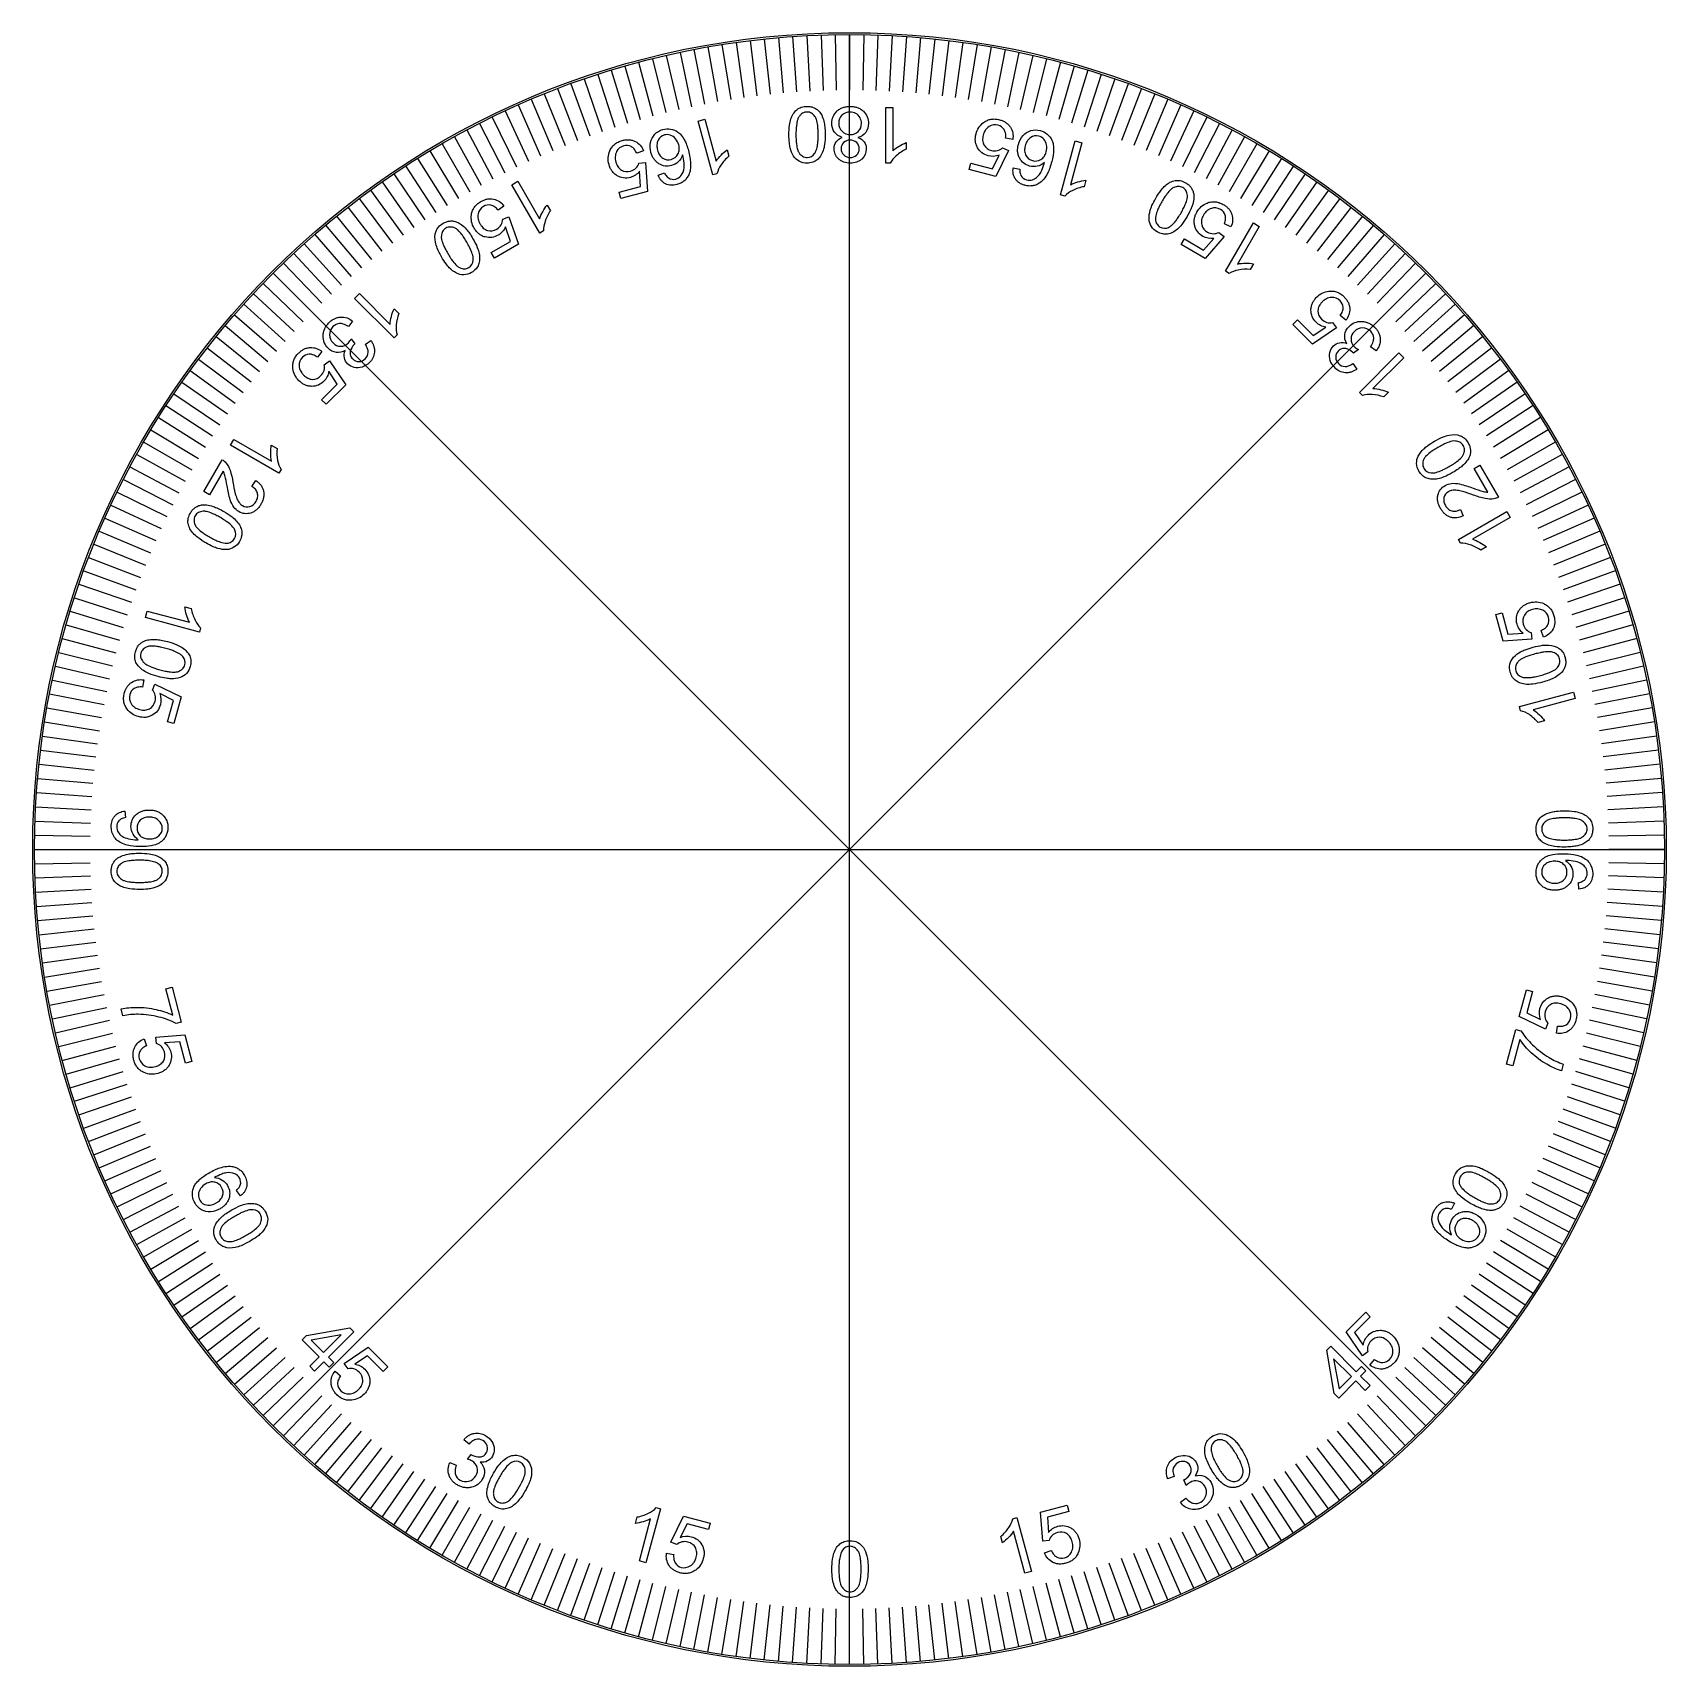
# Model space of a CAD drawing. Header units: millimetres. Extents: x -221 to 220, y -220 to 221.
import ezdxf

# ---------------------------------------------------------------- set-up
doc = ezdxf.new("R2010")
doc.units = ezdxf.units.MM
doc.layers.get('0').update_dxf_attribs({"lineweight": 25})
doc.layers.add('Hilfslinie Kopie', color=4, linetype='Continuous', lineweight=25, true_color=0x00ffff)
doc.layers.add('Text', color=7, linetype='Continuous', lineweight=25)

msp = doc.modelspace()

# ---------------------------------------------------------------- linework, layer by layer
for p, q in [((-38.2, 216.66), (-35.6, 201.89)), ((-34.42, 217.29), (-32.07, 202.48)), ((-30.62, 217.86), (-28.53, 203)), ((-26.81, 218.36), (-24.98, 203.47)), ((-23, 218.79), (-21.43, 203.88)), ((-19.17, 219.16), (-17.87, 204.22)), ((-15.35, 219.46), (-14.3, 204.5)), ((-11.51, 219.7), (-10.73, 204.72)), ((-7.68, 219.87), (-7.15, 204.88)), ((-3.84, 219.97), (-3.58, 204.97)), ((0, 220), (0, 205)), ((3.84, 219.97), (3.58, 204.97)), ((7.68, 219.87), (7.15, 204.88)), ((11.51, 219.7), (10.73, 204.72)), ((15.35, 219.46), (14.3, 204.5)), ((19.17, 219.16), (17.87, 204.22)), ((23, 218.79), (21.43, 203.88)), ((26.81, 218.36), (24.98, 203.47)), ((30.62, 217.86), (28.53, 203)), ((34.42, 217.29), (32.07, 202.48)), ((38.2, 216.66), (35.6, 201.89)), ((-56.94, 212.5), (-53.06, 198.01)), ((-53.22, 213.47), (-49.59, 198.91)), ((-49.49, 214.36), (-46.11, 199.75)), ((-45.74, 215.19), (-42.62, 200.52)), ((-41.98, 215.96), (-39.12, 201.23)), ((41.98, 215.96), (39.12, 201.23)), ((45.74, 215.19), (42.62, 200.52)), ((49.49, 214.36), (46.11, 199.75)), ((53.22, 213.47), (49.59, 198.91)), ((56.94, 212.5), (53.06, 198.01)), ((-71.62, 208.01), (-66.74, 193.83)), ((-67.98, 209.23), (-63.35, 194.97)), ((-64.32, 210.39), (-59.94, 196.04)), ((-60.64, 211.48), (-56.51, 197.06)), ((60.64, 211.48), (56.51, 197.06)), ((64.32, 210.39), (59.94, 196.04)), ((67.98, 209.23), (63.35, 194.97)), ((71.62, 208.01), (66.74, 193.83)), ((-82.41, 203.98), (-76.79, 190.07)), ((-78.84, 205.39), (-73.47, 191.38)), ((-75.24, 206.73), (-70.11, 192.64)), ((75.24, 206.73), (70.11, 192.64)), ((78.84, 205.39), (73.47, 191.38)), ((82.41, 203.98), (76.79, 190.07)), ((-92.98, 199.39), (-86.64, 185.79)), ((-89.48, 200.98), (-83.38, 187.28)), ((-85.96, 202.51), (-80.1, 188.7)), ((85.96, 202.51), (80.1, 188.7)), ((89.48, 200.98), (83.38, 187.28)), ((92.98, 199.39), (86.64, 185.79)), ((-103.28, 194.25), (-96.24, 181)), ((-99.88, 196.02), (-93.07, 182.66)), ((-96.44, 197.73), (-89.87, 184.25)), ((96.44, 197.73), (89.87, 184.25)), ((99.88, 196.02), (93.07, 182.66)), ((103.28, 194.25), (96.24, 181)), ((-110, 190.53), (-102.5, 177.54)), ((-106.66, 192.42), (-99.39, 179.3)), ((106.66, 192.42), (99.39, 179.3)), ((110, 190.53), (102.5, 177.54)), ((-116.58, 186.57), (-108.63, 173.85)), ((-113.31, 188.58), (-105.58, 175.72)), ((113.31, 188.58), (105.58, 175.72)), ((116.58, 186.57), (108.63, 173.85)), ((-123.02, 182.39), (-114.63, 169.95)), ((-119.82, 184.51), (-111.65, 171.93)), ((119.82, 184.51), (111.65, 171.93)), ((123.02, 182.39), (114.63, 169.95)), ((-129.31, 177.98), (-120.5, 165.85)), ((-126.19, 180.21), (-117.58, 167.93)), ((126.19, 180.21), (117.58, 167.93)), ((129.31, 177.98), (120.5, 165.85)), ((-135.45, 173.36), (-126.21, 161.54)), ((-132.4, 175.7), (-123.37, 163.72)), ((132.4, 175.7), (123.37, 163.72)), ((135.45, 173.36), (126.21, 161.54)), ((-141.41, 168.53), (-131.77, 157.04)), ((-138.45, 170.97), (-129.01, 159.31)), ((138.45, 170.97), (129.01, 159.31)), ((141.41, 168.53), (131.77, 157.04)), ((-147.21, 163.49), (-137.17, 152.34)), ((-144.33, 166.04), (-134.49, 154.72)), ((144.33, 166.04), (134.49, 154.72)), ((147.21, 163.49), (137.17, 152.34)), ((-150.04, 160.9), (-139.81, 149.93)), ((150.04, 160.9), (139.81, 149.93)), ((-155.56, 155.56), (-144.96, 144.96)), ((-152.82, 158.25), (-142.4, 147.46)), ((152.82, 158.25), (142.4, 147.46)), ((155.56, 155.56), (144.96, 144.96)), ((-160.9, 150.04), (-149.93, 139.81)), ((-158.25, 152.82), (-147.46, 142.4)), ((158.25, 152.82), (147.46, 142.4)), ((160.9, 150.04), (149.93, 139.81)), ((-163.49, 147.21), (-152.34, 137.17)), ((163.49, 147.21), (152.34, 137.17)), ((-168.53, 141.41), (-157.04, 131.77)), ((-166.04, 144.33), (-154.72, 134.49)), ((166.04, 144.33), (154.72, 134.49)), ((168.53, 141.41), (157.04, 131.77)), ((-170.97, 138.45), (-159.31, 129.01)), ((170.97, 138.45), (159.31, 129.01)), ((-175.7, 132.4), (-163.72, 123.37)), ((-173.36, 135.45), (-161.54, 126.21)), ((173.36, 135.45), (161.54, 126.21)), ((175.7, 132.4), (163.72, 123.37)), ((-177.98, 129.31), (-165.85, 120.5)), ((177.98, 129.31), (165.85, 120.5)), ((-180.21, 126.19), (-167.93, 117.58)), ((180.21, 126.19), (167.93, 117.58)), ((-184.51, 119.82), (-171.93, 111.65)), ((-182.39, 123.02), (-169.95, 114.63)), ((182.39, 123.02), (169.95, 114.63)), ((184.51, 119.82), (171.93, 111.65)), ((-186.57, 116.58), (-173.85, 108.63)), ((186.57, 116.58), (173.85, 108.63)), ((-188.58, 113.31), (-175.72, 105.58)), ((188.58, 113.31), (175.72, 105.58)), ((-192.42, 106.66), (-179.3, 99.39)), ((-190.53, 110), (-177.54, 102.5)), ((190.53, 110), (177.54, 102.5)), ((192.42, 106.66), (179.3, 99.39)), ((-194.25, 103.28), (-181, 96.24)), ((194.25, 103.28), (181, 96.24)), ((-196.02, 99.88), (-182.66, 93.07)), ((196.02, 99.88), (182.66, 93.07)), ((-199.39, 92.98), (-185.79, 86.64)), ((-197.73, 96.44), (-184.25, 89.87)), ((197.73, 96.44), (184.25, 89.87)), ((199.39, 92.98), (185.79, 86.64)), ((-200.98, 89.48), (-187.28, 83.38)), ((200.98, 89.48), (187.28, 83.38)), ((-202.51, 85.96), (-188.7, 80.1)), ((202.51, 85.96), (188.7, 80.1)), ((-203.98, 82.41), (-190.07, 76.79)), ((203.98, 82.41), (190.07, 76.79)), ((-206.73, 75.24), (-192.64, 70.11)), ((-205.39, 78.84), (-191.38, 73.47)), ((205.39, 78.84), (191.38, 73.47)), ((206.73, 75.24), (192.64, 70.11)), ((-208.01, 71.62), (-193.83, 66.74)), ((208.01, 71.62), (193.83, 66.74)), ((-209.23, 67.98), (-194.97, 63.35)), ((209.23, 67.98), (194.97, 63.35)), ((-210.39, 64.32), (-196.04, 59.94)), ((210.39, 64.32), (196.04, 59.94)), ((-211.48, 60.64), (-197.06, 56.51)), ((211.48, 60.64), (197.06, 56.51)), ((-213.47, 53.22), (-198.91, 49.59)), ((-212.5, 56.94), (-198.01, 53.06)), ((212.5, 56.94), (198.01, 53.06)), ((213.47, 53.22), (198.91, 49.59)), ((-214.36, 49.49), (-199.75, 46.11)), ((214.36, 49.49), (199.75, 46.11)), ((-215.19, 45.74), (-200.52, 42.62)), ((215.19, 45.74), (200.52, 42.62)), ((-215.96, 41.98), (-201.23, 39.12)), ((215.96, 41.98), (201.23, 39.12)), ((-216.66, 38.2), (-201.89, 35.6)), ((216.66, 38.2), (201.89, 35.6)), ((-217.29, 34.42), (-202.48, 32.07)), ((217.29, 34.42), (202.48, 32.07)), ((-218.36, 26.81), (-203.47, 24.98)), ((-217.86, 30.62), (-203, 28.53)), ((217.86, 30.62), (203, 28.53)), ((218.36, 26.81), (203.47, 24.98)), ((-218.79, 23), (-203.88, 21.43)), ((218.79, 23), (203.88, 21.43)), ((-219.16, 19.17), (-204.22, 17.87)), ((219.16, 19.17), (204.22, 17.87)), ((-219.46, 15.35), (-204.5, 14.3)), ((219.46, 15.35), (204.5, 14.3)), ((-219.7, 11.51), (-204.72, 10.73)), ((219.7, 11.51), (204.72, 10.73)), ((-219.87, 7.68), (-204.88, 7.15)), ((219.87, 7.68), (204.88, 7.15)), ((-220, 0), (-205, 0)), ((-219.97, 3.84), (-204.97, 3.58)), ((219.97, 3.84), (204.97, 3.58)), ((-219.97, -3.84), (-204.97, -3.58)), ((219.97, -3.84), (204.97, -3.58)), ((220, 0), (205, 0)), ((-219.87, -7.68), (-204.88, -7.15)), ((219.87, -7.68), (204.88, -7.15)), ((-219.7, -11.51), (-204.72, -10.73)), ((219.7, -11.51), (204.72, -10.73)), ((-219.46, -15.35), (-204.5, -14.3)), ((219.46, -15.35), (204.5, -14.3)), ((-219.16, -19.17), (-204.22, -17.87)), ((-218.79, -23), (-203.88, -21.43)), ((218.79, -23), (203.88, -21.43)), ((219.16, -19.17), (204.22, -17.87)), ((-218.36, -26.81), (-203.47, -24.98)), ((218.36, -26.81), (203.47, -24.98)), ((-217.86, -30.62), (-203, -28.53)), ((217.86, -30.62), (203, -28.53)), ((-217.29, -34.42), (-202.48, -32.07)), ((217.29, -34.42), (202.48, -32.07)), ((-216.66, -38.2), (-201.89, -35.6)), ((-215.96, -41.98), (-201.23, -39.12)), ((215.96, -41.98), (201.23, -39.12)), ((216.66, -38.2), (201.89, -35.6)), ((-215.19, -45.74), (-200.52, -42.62)), ((215.19, -45.74), (200.52, -42.62)), ((-214.36, -49.49), (-199.75, -46.11)), ((214.36, -49.49), (199.75, -46.11)), ((-213.47, -53.22), (-198.91, -49.59)), ((213.47, -53.22), (198.91, -49.59)), ((-212.5, -56.94), (-198.01, -53.06)), ((-211.48, -60.64), (-197.06, -56.51)), ((211.48, -60.64), (197.06, -56.51)), ((212.5, -56.94), (198.01, -53.06)), ((-210.39, -64.32), (-196.04, -59.94)), ((210.39, -64.32), (196.04, -59.94)), ((-209.23, -67.98), (-194.97, -63.35)), ((209.23, -67.98), (194.97, -63.35)), ((-208.01, -71.62), (-193.83, -66.74)), ((-206.73, -75.24), (-192.64, -70.11)), ((206.73, -75.24), (192.64, -70.11)), ((208.01, -71.62), (193.83, -66.74)), ((-205.39, -78.84), (-191.38, -73.47)), ((205.39, -78.84), (191.38, -73.47)), ((-203.98, -82.41), (-190.07, -76.79)), ((203.98, -82.41), (190.07, -76.79)), ((-202.51, -85.96), (-188.7, -80.1)), ((-200.98, -89.48), (-187.28, -83.38)), ((200.98, -89.48), (187.28, -83.38)), ((202.51, -85.96), (188.7, -80.1)), ((-199.39, -92.98), (-185.79, -86.64)), ((199.39, -92.98), (185.79, -86.64)), ((-197.73, -96.44), (-184.25, -89.87)), ((197.73, -96.44), (184.25, -89.87)), ((-196.02, -99.88), (-182.66, -93.07)), ((-194.25, -103.28), (-181, -96.24)), ((194.25, -103.28), (181, -96.24)), ((196.02, -99.88), (182.66, -93.07)), ((-192.42, -106.66), (-179.3, -99.39)), ((192.42, -106.66), (179.3, -99.39)), ((-190.53, -110), (-177.54, -102.5)), ((-188.58, -113.31), (-175.72, -105.58)), ((188.58, -113.31), (175.72, -105.58)), ((190.53, -110), (177.54, -102.5)), ((-186.57, -116.58), (-173.85, -108.63)), ((186.57, -116.58), (173.85, -108.63)), ((-184.51, -119.82), (-171.93, -111.65)), ((-182.39, -123.02), (-169.95, -114.63)), ((182.39, -123.02), (169.95, -114.63)), ((184.51, -119.82), (171.93, -111.65)), ((-180.21, -126.19), (-167.93, -117.58)), ((180.21, -126.19), (167.93, -117.58)), ((-177.98, -129.31), (-165.85, -120.5)), ((-175.7, -132.4), (-163.72, -123.37)), ((175.7, -132.4), (163.72, -123.37)), ((177.98, -129.31), (165.85, -120.5)), ((-173.36, -135.45), (-161.54, -126.21)), ((173.36, -135.45), (161.54, -126.21)), ((-170.97, -138.45), (-159.31, -129.01)), ((-168.53, -141.41), (-157.04, -131.77)), ((168.53, -141.41), (157.04, -131.77)), ((170.97, -138.45), (159.31, -129.01)), ((-166.04, -144.33), (-154.72, -134.49)), ((166.04, -144.33), (154.72, -134.49)), ((-163.49, -147.21), (-152.34, -137.17)), ((-160.9, -150.04), (-149.93, -139.81)), ((160.9, -150.04), (149.93, -139.81)), ((163.49, -147.21), (152.34, -137.17)), ((-158.25, -152.82), (-147.46, -142.4)), ((-155.56, -155.56), (-144.96, -144.96)), ((155.56, -155.56), (144.96, -144.96)), ((158.25, -152.82), (147.46, -142.4)), ((-152.82, -158.25), (-142.4, -147.46)), ((-150.04, -160.9), (-139.81, -149.93)), ((150.04, -160.9), (139.81, -149.93)), ((152.82, -158.25), (142.4, -147.46)), ((-147.21, -163.49), (-137.17, -152.34)), ((147.21, -163.49), (137.17, -152.34)), ((-144.33, -166.04), (-134.49, -154.72)), ((-141.41, -168.53), (-131.77, -157.04)), ((141.41, -168.53), (131.77, -157.04)), ((144.33, -166.04), (134.49, -154.72)), ((-138.45, -170.97), (-129.01, -159.31)), ((-135.45, -173.36), (-126.21, -161.54)), ((135.45, -173.36), (126.21, -161.54)), ((138.45, -170.97), (129.01, -159.31)), ((-132.4, -175.7), (-123.37, -163.72)), ((-129.31, -177.98), (-120.5, -165.85)), ((129.31, -177.98), (120.5, -165.85)), ((132.4, -175.7), (123.37, -163.72)), ((-126.19, -180.21), (-117.58, -167.93)), ((-123.02, -182.39), (-114.63, -169.95)), ((-119.82, -184.51), (-111.65, -171.93)), ((119.82, -184.51), (111.65, -171.93)), ((123.02, -182.39), (114.63, -169.95)), ((126.19, -180.21), (117.58, -167.93)), ((-116.58, -186.57), (-108.63, -173.85)), ((-113.31, -188.58), (-105.58, -175.72)), ((113.31, -188.58), (105.58, -175.72)), ((116.58, -186.57), (108.63, -173.85)), ((-110, -190.53), (-102.5, -177.54)), ((-106.66, -192.42), (-99.39, -179.3)), ((106.66, -192.42), (99.39, -179.3)), ((110, -190.53), (102.5, -177.54)), ((-103.28, -194.25), (-96.24, -181)), ((-99.88, -196.02), (-93.07, -182.66)), ((-96.44, -197.73), (-89.87, -184.25)), ((96.44, -197.73), (89.87, -184.25)), ((99.88, -196.02), (93.07, -182.66)), ((103.28, -194.25), (96.24, -181)), ((-92.98, -199.39), (-86.64, -185.79)), ((-89.48, -200.98), (-83.38, -187.28)), ((-85.96, -202.51), (-80.1, -188.7)), ((85.96, -202.51), (80.1, -188.7)), ((89.48, -200.98), (83.38, -187.28)), ((92.98, -199.39), (86.64, -185.79)), ((-82.41, -203.98), (-76.79, -190.07)), ((-78.84, -205.39), (-73.47, -191.38)), ((-75.24, -206.73), (-70.11, -192.64)), ((-71.62, -208.01), (-66.74, -193.83)), ((71.62, -208.01), (66.74, -193.83)), ((75.24, -206.73), (70.11, -192.64)), ((78.84, -205.39), (73.47, -191.38)), ((82.41, -203.98), (76.79, -190.07)), ((-67.98, -209.23), (-63.35, -194.97)), ((-64.32, -210.39), (-59.94, -196.04)), ((-60.64, -211.48), (-56.51, -197.06)), ((-56.94, -212.5), (-53.06, -198.01)), ((56.94, -212.5), (53.06, -198.01)), ((60.64, -211.48), (56.51, -197.06)), ((64.32, -210.39), (59.94, -196.04)), ((67.98, -209.23), (63.35, -194.97)), ((-53.22, -213.47), (-49.59, -198.91)), ((-49.49, -214.36), (-46.11, -199.75)), ((-45.74, -215.19), (-42.62, -200.52)), ((-41.98, -215.96), (-39.12, -201.23)), ((-38.2, -216.66), (-35.6, -201.89)), ((-34.42, -217.29), (-32.07, -202.48)), ((34.42, -217.29), (32.07, -202.48)), ((38.2, -216.66), (35.6, -201.89)), ((41.98, -215.96), (39.12, -201.23)), ((45.74, -215.19), (42.62, -200.52)), ((49.49, -214.36), (46.11, -199.75)), ((53.22, -213.47), (49.59, -198.91)), ((-30.62, -217.86), (-28.53, -203)), ((-26.81, -218.36), (-24.98, -203.47)), ((-23, -218.79), (-21.43, -203.88)), ((-19.17, -219.16), (-17.87, -204.22)), ((-15.35, -219.46), (-14.3, -204.5)), ((-11.51, -219.7), (-10.73, -204.72)), ((-7.68, -219.87), (-7.15, -204.88)), ((-3.84, -219.97), (-3.58, -204.97)), ((0, -220), (0, -205)), ((3.84, -219.97), (3.58, -204.97)), ((7.68, -219.87), (7.15, -204.88)), ((11.51, -219.7), (10.73, -204.72)), ((15.35, -219.46), (14.3, -204.5)), ((19.17, -219.16), (17.87, -204.22)), ((23, -218.79), (21.43, -203.88)), ((26.81, -218.36), (24.98, -203.47)), ((30.62, -217.86), (28.53, -203))]:
    msp.add_line(p, q)
at = {"flags": 128}
for points in [[(-195.58, 10.38), (-195.41, 8.61, 0.06627), (-196.58, 8.24, 0.100853), (-197.22, 7.75, 0.188843), (-197.79, 6.13, 0.139628), (-197.4, 4.64, 0.117686), (-196.36, 3.59, 0.077623), (-194.61, 2.9, 0.061552), (-192.35, 2.63, 0.009517), (-191.99, 2.64, -0.125029), (-193.41, 4.15, -0.132933), (-193.96, 6.22, -0.21395), (-192.61, 9.37, -0.054726), (-191.85, 9.95, -0.053694), (-190.96, 10.37, -0.044244), (-190.09, 10.58, -0.038026), (-189.05, 10.66, -0.038501), (-187.97, 10.58, -0.044781), (-187.07, 10.35, -0.054095), (-186.16, 9.92, -0.054924), (-185.38, 9.31, -0.211958), (-183.98, 5.94, -0.148176), (-184.77, 3.27, -0.150887), (-187.02, 1.42, -0.064948), (-188.52, 1, -0.037017), (-191.24, 0.79, -0.033882), (-194.08, 0.99, -0.053978), (-195.82, 1.42, -0.06765), (-197.37, 2.24, -0.081201), (-198.41, 3.28, -0.161393), (-199.3, 6.17, -0.036008), (-199.24, 7, -0.041595), (-199.08, 7.7, -0.05046), (-198.77, 8.42, -0.051936), (-198.32, 9.04, -0.053038), (-197.76, 9.56, -0.051142), (-197.08, 9.97, -0.041481), (-196.4, 10.22, -0.035679)], [(-188.96, 2.84, 0.034285), (-188.22, 2.89, 0.040666), (-187.62, 3.03, 0.052891), (-186.97, 3.3, 0.056415), (-186.44, 3.68, 0.221439), (-185.51, 5.72, 0.220881), (-186.51, 7.85, 0.052792), (-187.07, 8.27, 0.051688), (-187.72, 8.56, 0.042882), (-188.36, 8.71, 0.037103), (-189.11, 8.77, 0.201182), (-191.44, 7.9, 0.212217), (-192.33, 5.77, 0.219294), (-191.44, 3.66, 0.058781), (-190.92, 3.29, 0.054003), (-190.28, 3.02, 0.040008), (-189.69, 2.89, 0.033301)], [(-191.65, -1, -0.031798), (-189.02, -1.17, -0.049637), (-187.37, -1.55, -0.062847), (-185.87, -2.27, -0.077727), (-184.86, -3.18, -0.092933), (-184.23, -4.34, -0.078474), (-183.98, -5.89, -0.124476), (-184.47, -8.01, -0.129071), (-185.87, -9.51, -0.080879), (-188.1, -10.45, -0.039126), (-189.43, -10.68, -0.023742), (-191.65, -10.78, -0.031653), (-194.26, -10.62, -0.049071), (-195.91, -10.24, -0.142964), (-198.42, -8.62, -0.093499), (-199.05, -7.45, -0.078624), (-199.3, -5.89, -0.048215), (-199.2, -4.86, -0.055902), (-198.93, -4, -0.062168), (-198.45, -3.19, -0.058574), (-197.75, -2.48, -0.069174), (-196.59, -1.81, -0.049989), (-194.83, -1.27, -0.027312), (-193.44, -1.08, -0.021202)], [(-191.65, -2.89, 0.013241), (-193.1, -2.93, 0.017838), (-194.17, -3.03, 0.043053), (-195.77, -3.37, 0.079937), (-196.56, -3.76, 0.04631), (-197.1, -4.21, 0.056276), (-197.45, -4.67, 0.069188), (-197.7, -5.25, 0.067358), (-197.79, -5.89, 0.067704), (-197.7, -6.53, 0.069454), (-197.45, -7.11, 0.05625), (-197.09, -7.57, 0.046218), (-196.56, -8.03, 0.079412), (-195.76, -8.41, 0.042983), (-194.17, -8.76, 0.01789), (-193.1, -8.85, 0.01329), (-191.65, -8.89, 0.01319), (-190.2, -8.85, 0.017783), (-189.12, -8.76, 0.043124), (-187.52, -8.41, 0.080471), (-186.73, -8.03, 0.047275), (-186.19, -7.57, 0.056999), (-185.84, -7.1, 0.068458), (-185.59, -6.52, 0.065901), (-185.51, -5.87, 0.259243), (-186.58, -3.85, 0.073541), (-187.45, -3.41, 0.043652), (-189.04, -3.05, 0.019766), (-190.16, -2.94, 0.014881)]]:
    msp.add_lwpolyline(points, format="xyb", close=True, dxfattribs=at)
for radius in [220.5, 220]:
    msp.add_circle((0, 0), radius)
at = {"layer": 'Hilfslinie Kopie'}
for p, q in [((0, -220), (0, 220)), ((-155.56, -155.56), (155.56, 155.56)), ((-155.56, 155.56), (155.56, -155.56)), ((-220, 0), (220, 0))]:
    msp.add_line(p, q, dxfattribs=at)
at = {"layer": 'Text', "flags": 128}
for points in [[(-6.56, 192.94, -0.031798), (-6.73, 190.31, -0.049637), (-7.11, 188.66, -0.062847), (-7.84, 187.16, -0.077727), (-8.74, 186.16, -0.092933), (-9.91, 185.52, -0.078474), (-11.46, 185.28, -0.124476), (-13.57, 185.77, -0.129071), (-15.08, 187.17, -0.080879), (-16.01, 189.4, -0.039126), (-16.24, 190.73, -0.023742), (-16.35, 192.94, -0.031653), (-16.18, 195.56, -0.049071), (-15.8, 197.2, -0.142964), (-14.18, 199.71, -0.093499), (-13.01, 200.35, -0.078624), (-11.46, 200.6, -0.048215), (-10.42, 200.5, -0.055902), (-9.56, 200.23, -0.062168), (-8.76, 199.74, -0.058574), (-8.05, 199.04, -0.069174), (-7.37, 197.89, -0.049989), (-6.83, 196.12, -0.027312), (-6.64, 194.74, -0.021202)], [(-8.46, 192.94, 0.013241), (-8.5, 194.39, 0.017838), (-8.59, 195.47, 0.043053), (-8.93, 197.07, 0.079937), (-9.32, 197.86, 0.04631), (-9.78, 198.39, 0.056276), (-10.24, 198.75, 0.069188), (-10.81, 199, 0.067358), (-11.46, 199.08, 0.067704), (-12.1, 199, 0.069454), (-12.68, 198.74, 0.05625), (-13.13, 198.39, 0.046218), (-13.59, 197.85, 0.079412), (-13.98, 197.06, 0.042983), (-14.32, 195.46, 0.01789), (-14.42, 194.39, 0.01329), (-14.45, 192.94, 0.01319), (-14.42, 191.49, 0.017783), (-14.32, 190.42, 0.043124), (-13.98, 188.81, 0.080471), (-13.59, 188.02, 0.047275), (-13.13, 187.49, 0.056999), (-12.66, 187.14, 0.068458), (-12.08, 186.89, 0.065901), (-11.44, 186.8, 0.259243), (-9.41, 187.88, 0.073541), (-8.98, 188.75, 0.043652), (-8.61, 190.34, 0.019766), (-8.5, 191.45, 0.014881)], [(2.26, 192.21, -0.153372), (3.96, 191.01, -0.159017), (4.51, 189.15, -0.21499), (3.33, 186.39, -0.05549), (2.67, 185.89, -0.053794), (1.88, 185.53, -0.043433), (1.12, 185.35, -0.03709), (0.2, 185.28, -0.037842), (-0.72, 185.35, -0.044086), (-1.49, 185.54, -0.053698), (-2.28, 185.9, -0.054861), (-2.96, 186.42, -0.214186), (-4.16, 189.2, -0.15889), (-3.61, 191.01, -0.15156), (-1.95, 192.21, -0.16264), (-4.05, 193.66, -0.160701), (-4.77, 196.05, -0.212724), (-3.41, 199.29, -0.054626), (-2.64, 199.88, -0.053865), (-1.75, 200.3, -0.044718), (-0.87, 200.52, -0.038507), (0.17, 200.6, -0.038685), (1.22, 200.52, -0.04491), (2.1, 200.3, -0.053966), (2.99, 199.88, -0.054643), (3.75, 199.28, -0.212102), (5.11, 196, -0.165927), (4.37, 193.55, -0.173664)], [(3.22, 196.01, 0.119445), (2.85, 197.54, 0.154613), (1.74, 198.68, 0.128141), (0.15, 199.08, 0.205018), (-2.03, 198.23, 0.208577), (-2.89, 196.07, 0.209459), (-2, 193.87, 0.204342), (0.21, 193, 0.207768), (2.37, 193.86, 0.206067)], [(9.82, 200.34), (11.66, 200.34), (11.66, 188.6, -0.056837), (13.4, 189.87, -0.043748), (15.34, 190.83), (15.34, 189.04, 0.072848), (12.64, 187.29, 0.094325), (11, 185.28), (9.82, 185.28)], [(-51.67, 182.01), (-49.94, 182.62, 0.048325), (-49.34, 181.71, 0.081715), (-48.86, 181.28, 0.214956), (-46.88, 180.99, 0.164477), (-45.51, 181.87, 0.139942), (-44.67, 184.01, 0.060394), (-44.65, 185.31, 0.035072), (-45.06, 187.49, -0.132049), (-46.24, 185.62, -0.120259), (-48.06, 184.62, -0.21391), (-51.44, 185.12, -0.052981), (-52.2, 185.7, -0.053), (-52.82, 186.43, -0.045292), (-53.26, 187.21, -0.039437), (-53.6, 188.17, -0.118442), (-53.69, 190.87, -0.143782), (-52.55, 193.09, -0.139445), (-50.39, 194.34, -0.229768), (-46.32, 193.68, -0.07236), (-45.41, 192.83, -0.05318), (-44.49, 191.42, -0.029265), (-43.98, 190.24, -0.022664), (-43.48, 188.66, -0.022471), (-43.07, 186.84, -0.028787), (-42.91, 185.39, -0.051056), (-42.99, 183.5, -0.068575), (-43.39, 182.14, -0.05669), (-43.96, 181.18, -0.060653), (-44.68, 180.44, -0.055837), (-45.52, 179.9, -0.048724), (-46.59, 179.5, -0.036407), (-47.42, 179.34, -0.041917), (-48.14, 179.32, -0.050361), (-48.93, 179.44, -0.051551), (-49.65, 179.71, -0.051518), (-50.31, 180.12, -0.050451), (-50.87, 180.67, -0.042132), (-51.3, 181.26, -0.036632)], [(-40.81, 196.64), (-39.03, 197.12), (-35.99, 185.78, -0.056837), (-34.64, 187.46, -0.043748), (-33.01, 188.88), (-32.55, 187.16, 0.072848), (-34.7, 184.76, 0.094325), (-35.77, 182.4), (-36.91, 182.09)], [(44.06, 191.7), (42.15, 192.04, 0.072187), (42.11, 193.42, 0.098831), (41.74, 194.35, 0.193132), (40.1, 195.53, 0.21965), (37.67, 195.14, 0.054933), (37.12, 194.7, 0.05276), (36.65, 194.13, 0.042178), (36.34, 193.55, 0.035991), (36.09, 192.81, 0.036408), (35.95, 192.09, 0.043212), (35.93, 191.47, 0.055335), (36.05, 190.79, 0.057998), (36.3, 190.18, 0.210644), (38.3, 188.7, 0.131176), (39.96, 188.68, 0.125235), (41.32, 189.4), (42.93, 188.73), (39.53, 181.67), (32.33, 183.6), (32.78, 185.3), (38.56, 183.75), (40.39, 187.43, -0.15671), (37.41, 187.26, -0.208187), (34.56, 189.43, -0.052735), (34.16, 190.32, -0.053821), (33.97, 191.25, -0.047411), (33.97, 192.15, -0.0416), (34.16, 193.16, -0.175219), (36.21, 196.25, -0.057759), (37.22, 196.83, -0.061875), (38.26, 197.14, -0.056653), (39.3, 197.19, -0.049173), (40.49, 196.99, -0.036351), (41.4, 196.67, -0.041988), (42.14, 196.28, -0.050805), (42.86, 195.71, -0.052156), (43.42, 195.02, -0.196189)], [(44.18, 184.01), (45.99, 183.68, 0.048325), (46.05, 182.59, 0.081715), (46.25, 181.97, 0.214956), (47.82, 180.74, 0.164477), (49.44, 180.81, 0.139942), (51.25, 182.25, 0.060394), (51.9, 183.36, 0.035072), (52.65, 185.46, -0.132049), (50.69, 184.43, -0.120259), (48.61, 184.48, -0.21391), (45.94, 186.6, -0.052981), (45.57, 187.48, -0.053), (45.39, 188.42, -0.045292), (45.41, 189.31, -0.039437), (45.59, 190.32, -0.118442), (46.86, 192.7, -0.143782), (48.96, 194.06, -0.139445), (51.46, 194.05, -0.229768), (54.65, 191.45, -0.07236), (55.02, 190.26, -0.05318), (55.1, 188.57, -0.029265), (54.96, 187.3, -0.022664), (54.6, 185.68, -0.022471), (54.04, 183.9, -0.028787), (53.46, 182.56, -0.051056), (52.44, 180.97, -0.068575), (51.42, 179.99, -0.05669), (50.45, 179.44, -0.060653), (49.45, 179.16, -0.055837), (48.45, 179.12, -0.048724), (47.32, 179.3, -0.036407), (46.53, 179.58, -0.041917), (45.89, 179.92, -0.050361), (45.27, 180.42, -0.051551), (44.78, 181.01, -0.051518), (44.42, 181.7, -0.050451), (44.2, 182.45, -0.042132), (44.13, 183.18, -0.036632)], [(-55.62, 188.61), (-57.44, 187.95, 0.072187), (-58.17, 189.11, 0.098831), (-58.95, 189.74, 0.193132), (-60.96, 189.94, 0.21965), (-62.88, 188.39, 0.054933), (-63.13, 187.73, 0.05276), (-63.25, 187.01, 0.042178), (-63.22, 186.34, 0.035991), (-63.08, 185.58, 0.036408), (-62.84, 184.89, 0.043212), (-62.54, 184.34, 0.055335), (-62.1, 183.81, 0.057998), (-61.58, 183.41, 0.210644), (-59.11, 183.13, 0.131176), (-57.66, 183.93, 0.125235), (-56.84, 185.24), (-55.11, 185.47), (-54.52, 177.65), (-61.73, 175.72), (-62.18, 177.42), (-56.4, 178.97), (-56.66, 183.07, -0.15671), (-59.16, 181.43, -0.208187), (-62.71, 181.89, -0.052735), (-63.5, 182.46, -0.053821), (-64.13, 183.17, -0.047411), (-64.58, 183.95, -0.0416), (-64.92, 184.92, -0.175219), (-64.69, 188.62, -0.057759), (-64.11, 189.63, -0.061875), (-63.36, 190.41, -0.056653), (-62.48, 190.98, -0.049173), (-61.35, 191.4, -0.036351), (-60.4, 191.58, -0.041988), (-59.57, 191.61, -0.050805), (-58.66, 191.47, -0.052156), (-57.83, 191.16, -0.196189)], [(-46.08, 190.2, 0.110501), (-46.94, 191.85, 0.147725), (-48.38, 192.84, 0.143594), (-49.97, 192.88, 0.223837), (-51.66, 191.46, 0.056661), (-51.89, 190.84, 0.052489), (-51.99, 190.13, 0.039675), (-51.95, 189.5, 0.033314), (-51.81, 188.77, 0.034309), (-51.58, 188.09, 0.040923), (-51.3, 187.55, 0.053883), (-50.87, 187.02, 0.057747), (-50.37, 186.62, 0.218447), (-48.13, 186.29, 0.211364), (-46.31, 187.7, 0.054393), (-46.06, 188.29, 0.054009), (-45.95, 188.93, 0.045329), (-45.95, 189.52, 0.039152)], [(2.63, 189.09, 0.208866), (1.94, 190.83, 0.204193), (0.16, 191.5, 0.204389), (-1.58, 190.83, 0.209315), (-2.26, 189.19, 0.209226), (-1.56, 187.48, 0.204807), (0.18, 186.79, 0.202454), (1.93, 187.47, 0.211452)], [(53.12, 188.31, 0.110501), (53.2, 190.18, 0.147725), (52.45, 191.75, 0.143594), (51.09, 192.58, 0.223837), (48.91, 192.19, 0.056661), (48.41, 191.77, 0.052489), (47.97, 191.21, 0.039675), (47.68, 190.65, 0.033314), (47.44, 189.94, 0.034309), (47.3, 189.23, 0.040923), (47.28, 188.63, 0.053883), (47.38, 187.95, 0.057747), (47.61, 187.36, 0.218447), (49.39, 185.95, 0.211364), (51.67, 186.27, 0.054393), (52.18, 186.65, 0.054009), (52.6, 187.14, 0.045329), (52.89, 187.66, 0.039152)], [(60.9, 191.26), (62.68, 190.78), (59.64, 179.44, -0.056837), (61.66, 180.22, -0.043748), (63.78, 180.64), (63.32, 178.92, 0.072848), (60.25, 177.92, 0.094325), (58.15, 176.4), (57, 176.71)], [(-91.15, 179.45), (-89.56, 180.37), (-83.69, 170.21, -0.056837), (-82.81, 172.18, -0.043748), (-81.61, 173.97), (-80.72, 172.43, 0.072848), (-82.18, 169.56, 0.094325), (-82.59, 167), (-83.62, 166.41)], [(91.14, 170.92, -0.031798), (89.68, 168.72, -0.049637), (88.53, 167.48, -0.062847), (87.15, 166.55, -0.077727), (85.87, 166.13, -0.092933), (84.54, 166.16, -0.078474), (83.07, 166.73, -0.124476), (81.48, 168.21, -0.129071), (80.88, 170.17, -0.080879), (81.19, 172.57, -0.039126), (81.65, 173.83, -0.023742), (82.67, 175.81, -0.031653), (84.12, 177.99, -0.049071), (85.27, 179.23, -0.142964), (87.93, 180.59, -0.093499), (89.26, 180.56, -0.078624), (90.73, 179.99, -0.048215), (91.58, 179.39, -0.055902), (92.19, 178.72, -0.062168), (92.64, 177.9, -0.058574), (92.91, 176.94, -0.069174), (92.92, 175.6, -0.049989), (92.5, 173.8, -0.027312), (91.97, 172.51, -0.021202)], [(89.5, 171.86, 0.013241), (90.19, 173.14, 0.017838), (90.65, 174.12, 0.043053), (91.15, 175.67, 0.079937), (91.21, 176.55, 0.04631), (91.08, 177.24, 0.056276), (90.86, 177.78, 0.069188), (90.49, 178.28, 0.067358), (89.97, 178.68, 0.067704), (89.38, 178.92, 0.069454), (88.75, 179, 0.05625), (88.18, 178.92, 0.046218), (87.51, 178.68, 0.079412), (86.78, 178.19, 0.042983), (85.69, 176.98, 0.01789), (85.07, 176.1, 0.01329), (84.31, 174.86, 0.01319), (83.62, 173.58, 0.017783), (83.16, 172.61, 0.043124), (82.66, 171.05, 0.080471), (82.6, 170.17, 0.047275), (82.73, 169.48, 0.056999), (82.95, 168.94, 0.068458), (83.33, 168.43, 0.065901), (83.85, 168.04, 0.259243), (86.15, 167.95, 0.073541), (86.95, 168.49, 0.043652), (88.06, 169.68, 0.019766), (88.72, 170.6, 0.014881)], [(-93.28, 173.69), (-94.87, 172.58, 0.072187), (-95.87, 173.52, 0.098831), (-96.8, 173.92, 0.193132), (-98.79, 173.59, 0.21965), (-100.24, 171.6, 0.054933), (-100.31, 170.9, 0.05276), (-100.23, 170.17, 0.042178), (-100.04, 169.53, 0.035991), (-99.7, 168.83, 0.036408), (-99.29, 168.23, 0.043212), (-98.87, 167.77, 0.055335), (-98.3, 167.37, 0.057998), (-97.69, 167.12, 0.210644), (-95.23, 167.49, 0.131176), (-94.04, 168.65, 0.125235), (-93.59, 170.12), (-91.98, 170.79), (-89.39, 163.39), (-95.85, 159.66), (-96.73, 161.18), (-91.54, 164.17), (-92.86, 168.07, -0.15671), (-94.84, 165.84, -0.208187), (-98.39, 165.36, -0.052735), (-99.3, 165.71, -0.053821), (-100.09, 166.24, -0.047411), (-100.73, 166.87, -0.0416), (-101.31, 167.71, -0.175219), (-102.05, 171.36, -0.057759), (-101.74, 172.48, -0.061875), (-101.22, 173.43, -0.056653), (-100.52, 174.2, -0.049173), (-99.54, 174.9, -0.036351), (-98.67, 175.32, -0.041988), (-97.87, 175.57, -0.050805), (-96.96, 175.67, -0.052156), (-96.08, 175.58, -0.196189)], [(102.97, 168.09), (101.22, 168.92, 0.072187), (101.53, 170.25, 0.098831), (101.41, 171.25, 0.193132), (100.13, 172.81, 0.21965), (97.68, 173.07, 0.054933), (97.04, 172.79, 0.05276), (96.44, 172.36, 0.042178), (95.99, 171.87, 0.035991), (95.56, 171.23, 0.036408), (95.24, 170.57, 0.043212), (95.06, 169.97, 0.055335), (94.99, 169.29, 0.057998), (95.08, 168.63, 0.210644), (96.63, 166.68, 0.131176), (98.22, 166.23, 0.125235), (99.72, 166.58), (101.11, 165.52), (96, 159.57), (89.54, 163.3), (90.42, 164.82), (95.6, 161.83), (98.32, 164.92, -0.15671), (95.39, 165.52, -0.208187), (93.2, 168.36, -0.052735), (93.05, 169.32, -0.053821), (93.11, 170.27, -0.047411), (93.34, 171.14, -0.0416), (93.78, 172.06, -0.175219), (96.57, 174.52, -0.057759), (97.69, 174.82, -0.061875), (98.78, 174.84, -0.056653), (99.8, 174.62, -0.049173), (100.89, 174.12, -0.036351), (101.69, 173.58, -0.041988), (102.3, 173.01, -0.050805), (102.84, 172.27, -0.052156), (103.21, 171.46, -0.196189)], [(-101.64, 164.85, -0.031798), (-100.47, 162.49, -0.049637), (-99.97, 160.87, -0.062847), (-99.85, 159.21, -0.077727), (-100.13, 157.89, -0.092933), (-100.82, 156.76, -0.078474), (-102.04, 155.77, -0.124476), (-104.12, 155.13, -0.129071), (-106.13, 155.6, -0.080879), (-108.05, 157.06, -0.039126), (-108.91, 158.1, -0.023742), (-110.11, 159.96, -0.031653), (-111.28, 162.31, -0.049071), (-111.77, 163.93, -0.142964), (-111.62, 166.91, -0.093499), (-110.93, 168.04, -0.078624), (-109.7, 169.04, -0.048215), (-108.76, 169.47, -0.055902), (-107.88, 169.66, -0.062168), (-106.94, 169.65, -0.058574), (-105.98, 169.39, -0.069174), (-104.81, 168.73, -0.049989), (-103.46, 167.47, -0.027312), (-102.6, 166.37, -0.021202)], [(-103.28, 163.91, 0.013241), (-104.04, 165.14, 0.017838), (-104.66, 166.03, 0.043053), (-105.75, 167.24, 0.079937), (-106.49, 167.73, 0.04631), (-107.15, 167.97, 0.056276), (-107.72, 168.04, 0.069188), (-108.35, 167.97, 0.067358), (-108.95, 167.73, 0.067704), (-109.46, 167.33, 0.069454), (-109.83, 166.82, 0.05625), (-110.05, 166.29, 0.046218), (-110.18, 165.6, 0.079412), (-110.12, 164.71, 0.042983), (-109.62, 163.16, 0.01789), (-109.16, 162.18, 0.01329), (-108.47, 160.91, 0.01319), (-107.71, 159.67, 0.017783), (-107.09, 158.79, 0.043124), (-106, 157.57, 0.080471), (-105.26, 157.08, 0.047275), (-104.6, 156.85, 0.056999), (-104.02, 156.77, 0.068458), (-103.39, 156.85, 0.065901), (-102.79, 157.1, 0.259243), (-101.57, 159.05, 0.073541), (-101.63, 160.02, 0.043652), (-102.11, 161.57, 0.019766), (-102.57, 162.6, 0.014881)], [(109.03, 169.13), (110.62, 168.21), (104.75, 158.05, -0.056837), (106.9, 158.27, -0.043748), (109.05, 158.13), (108.16, 156.59, 0.072848), (104.94, 156.41, 0.094325), (102.52, 155.5), (101.5, 156.09)], [(-133.59, 148.76), (-132.29, 150.06), (-123.99, 141.76, -0.056837), (-123.65, 143.9, -0.043748), (-122.96, 145.94), (-121.7, 144.68, 0.072848), (-122.36, 141.53, 0.094325), (-122.1, 138.95), (-122.94, 138.11)], [(133.94, 142.86), (132.46, 144.11, 0.072187), (133.1, 145.32, 0.098831), (133.25, 146.32, 0.193132), (132.42, 148.15, 0.21965), (130.12, 149.04, 0.054933), (129.42, 148.93, 0.05276), (128.74, 148.67, 0.042178), (128.17, 148.31, 0.035991), (127.59, 147.81, 0.036408), (127.11, 147.25, 0.043212), (126.78, 146.72, 0.055335), (126.54, 146.08, 0.057998), (126.45, 145.42, 0.210644), (127.45, 143.14, 0.131176), (128.87, 142.29, 0.125235), (130.41, 142.24), (131.47, 140.85), (125, 136.43), (119.72, 141.71), (120.97, 142.95), (125.2, 138.72), (128.62, 141, -0.15671), (125.95, 142.34, -0.208187), (124.57, 145.64, -0.052735), (124.68, 146.61, -0.053821), (124.98, 147.51, -0.047411), (125.43, 148.29, -0.0416), (126.09, 149.07, -0.175219), (129.42, 150.72, -0.057759), (130.58, 150.72, -0.061875), (131.63, 150.47, -0.056653), (132.56, 149.99, -0.049173), (133.49, 149.22, -0.036351), (134.12, 148.49, -0.041988), (134.57, 147.78, -0.050805), (134.9, 146.93, -0.052156), (135.04, 146.05, -0.196189)], [(-134.14, 142.62), (-135.27, 141.14, 0.061667), (-136.65, 141.83, 0.097403), (-137.63, 141.97, 0.192667), (-139.43, 141.15, 0.207918), (-140.34, 138.96, 0.206179), (-139.4, 136.75, 0.207717), (-137.33, 135.85, 0.205846), (-135.26, 136.76, 0.062437), (-134.49, 137.83), (-133.49, 136.54, 0.026432), (-133.71, 136.34, 0.148573), (-134.77, 134.41, 0.067097), (-134.82, 133.84, 0.071212), (-134.71, 133.32, 0.060362), (-134.48, 132.87, 0.049887), (-134.1, 132.41, 0.211404), (-132.43, 131.7, 0.201998), (-130.71, 132.49, 0.198229), (-129.92, 134.23, 0.097349), (-130.07, 135.16, 0.069174), (-130.7, 136.31), (-129.17, 137.38, -0.034113), (-128.71, 136.62, -0.039307), (-128.42, 135.91, -0.048065), (-128.24, 135.08, -0.050055), (-128.22, 134.27, -0.183271), (-129.61, 131.44, -0.120042), (-131.58, 130.22, -0.14302), (-133.71, 130.12, -0.138675), (-135.47, 131.1, -0.148943), (-136.35, 132.72, -0.143144), (-136.16, 134.71, -0.180013), (-138.52, 134.15, -0.167687), (-140.75, 135.34, -0.214099), (-142.09, 138.7, -0.051033), (-141.97, 139.7, -0.052116), (-141.65, 140.63, -0.046389), (-141.18, 141.43, -0.041019), (-140.5, 142.23, -0.038971), (-139.78, 142.85, -0.044136), (-139.06, 143.28, -0.050409), (-138.23, 143.58, -0.050091), (-137.35, 143.72, -0.193413)], [(142.15, 134.6), (140.68, 135.73, 0.061667), (141.37, 137.11, 0.097403), (141.51, 138.09, 0.192667), (140.69, 139.89, 0.207918), (138.5, 140.8, 0.206179), (136.29, 139.86, 0.207717), (135.39, 137.79, 0.205846), (136.3, 135.72, 0.062437), (137.36, 134.95), (136.08, 133.95, 0.026432), (135.88, 134.17, 0.148573), (133.95, 135.24, 0.067097), (133.38, 135.28, 0.071212), (132.86, 135.17, 0.060362), (132.41, 134.94, 0.049887), (131.95, 134.56, 0.211404), (131.24, 132.89, 0.201998), (132.03, 131.17, 0.198229), (133.77, 130.38, 0.097349), (134.7, 130.53, 0.069174), (135.85, 131.16), (136.92, 129.63, -0.034113), (136.16, 129.17, -0.039307), (135.45, 128.88, -0.048065), (134.62, 128.7, -0.050055), (133.81, 128.68, -0.183271), (130.98, 130.07, -0.120042), (129.76, 132.04, -0.14302), (129.66, 134.18, -0.138675), (130.64, 135.93, -0.148943), (132.26, 136.81, -0.143144), (134.25, 136.62, -0.180013), (133.69, 138.98, -0.167687), (134.88, 141.21, -0.214099), (138.24, 142.55, -0.051033), (139.24, 142.43, -0.052116), (140.16, 142.11, -0.046389), (140.97, 141.64, -0.041019), (141.77, 140.96, -0.038971), (142.39, 140.24, -0.044136), (142.82, 139.52, -0.050409), (143.12, 138.69, -0.050091), (143.26, 137.81, -0.193413)], [(-142.4, 134.4), (-143.65, 132.92, 0.072187), (-144.86, 133.56, 0.098831), (-145.85, 133.71, 0.193132), (-147.69, 132.88, 0.21965), (-148.58, 130.58, 0.054933), (-148.47, 129.88, 0.05276), (-148.2, 129.2, 0.042178), (-147.85, 128.63, 0.035991), (-147.35, 128.05, 0.036408), (-146.79, 127.57, 0.043212), (-146.26, 127.24, 0.055335), (-145.62, 127, 0.057998), (-144.96, 126.92, 0.210644), (-142.68, 127.91, 0.131176), (-141.83, 129.33, 0.125235), (-141.77, 130.87), (-140.39, 131.93), (-135.97, 125.46), (-141.25, 120.18), (-142.49, 121.43), (-138.26, 125.66), (-140.54, 129.08, -0.15671), (-141.88, 126.41, -0.208187), (-145.18, 125.03, -0.052735), (-146.15, 125.14, -0.053821), (-147.05, 125.44, -0.047411), (-147.83, 125.89, -0.0416), (-148.61, 126.55, -0.175219), (-150.26, 129.88, -0.057759), (-150.26, 131.04, -0.061875), (-150, 132.09, -0.056653), (-149.53, 133.02, -0.049173), (-148.76, 133.95, -0.036351), (-148.03, 134.58, -0.041988), (-147.32, 135.03, -0.050805), (-146.47, 135.36, -0.052156), (-145.59, 135.5, -0.196189)], [(148.3, 134.05), (149.6, 132.75), (141.3, 124.45, -0.056837), (143.43, 124.12, -0.043748), (145.48, 123.42), (144.22, 122.16, 0.072848), (141.07, 122.82, 0.094325), (138.49, 122.56), (137.65, 123.4)], [(-167.09, 109.12), (-166.17, 110.71), (-156, 104.84, -0.056837), (-156.23, 106.99, -0.043748), (-156.08, 109.14), (-154.54, 108.25, 0.072848), (-154.37, 105.03, 0.094325), (-153.45, 102.61), (-154.04, 101.59)], [(162.81, 101.73, -0.031798), (160.44, 100.56, -0.049637), (158.83, 100.06, -0.062847), (157.17, 99.94, -0.077727), (155.85, 100.22, -0.092933), (154.71, 100.92, -0.078474), (153.73, 102.14, -0.124476), (153.09, 104.21, -0.129071), (153.55, 106.22, -0.080879), (155.02, 108.14, -0.039126), (156.05, 109, -0.023742), (157.92, 110.2, -0.031653), (160.26, 111.37, -0.049071), (161.88, 111.86, -0.142964), (164.86, 111.71, -0.093499), (166, 111.02, -0.078624), (166.99, 109.79, -0.048215), (167.42, 108.85, -0.055902), (167.62, 107.97, -0.062168), (167.6, 107.03, -0.058574), (167.35, 106.07, -0.069174), (166.69, 104.9, -0.049989), (165.43, 103.55, -0.027312), (164.33, 102.7, -0.021202)], [(161.86, 103.37, 0.013241), (163.1, 104.13, 0.017838), (163.98, 104.75, 0.043053), (165.19, 105.84, 0.079937), (165.69, 106.58, 0.04631), (165.92, 107.24, 0.056276), (166, 107.81, 0.069188), (165.92, 108.44, 0.067358), (165.68, 109.04, 0.067704), (165.28, 109.55, 0.069454), (164.78, 109.92, 0.05625), (164.24, 110.14, 0.046218), (163.55, 110.27, 0.079412), (162.67, 110.21, 0.042983), (161.11, 109.71, 0.01789), (160.14, 109.25, 0.01329), (158.86, 108.56, 0.01319), (157.63, 107.8, 0.017783), (156.74, 107.18, 0.043124), (155.53, 106.09, 0.080471), (155.03, 105.35, 0.047275), (154.8, 104.69, 0.056999), (154.73, 104.11, 0.068458), (154.81, 103.48, 0.065901), (155.06, 102.88, 0.259243), (157, 101.66, 0.073541), (157.97, 101.72, 0.043652), (159.53, 102.2, 0.019766), (160.55, 102.66, 0.014881)], [(-172.75, 95.76), (-174.29, 96.64), (-169.33, 105.23, -0.100524), (-168.33, 104.41, -0.086918), (-167.21, 102.36, -0.043664), (-166.45, 99.14, 0.019703), (-165.81, 96.05, 0.043074), (-165.35, 94.68, 0.065802), (-164.62, 93.48, 0.092793), (-163.86, 92.83, 0.212985), (-161.87, 92.59, 0.200354), (-160.2, 93.98, 0.039257), (-159.92, 94.55, 0.045815), (-159.78, 95.06, 0.055398), (-159.74, 95.65, 0.056047), (-159.82, 96.22, 0.058987), (-160.04, 96.77, 0.056055), (-160.39, 97.27, 0.043323), (-160.79, 97.65, 0.036343), (-161.33, 98.03), (-160.22, 99.57, -0.03528), (-159.45, 98.94, -0.042037), (-158.9, 98.33, -0.054786), (-158.42, 97.52, -0.058166), (-158.15, 96.69, -0.0554), (-158.08, 95.81, -0.051598), (-158.2, 94.87, -0.039498), (-158.46, 94.07, -0.033347), (-158.9, 93.18, -0.035891), (-159.46, 92.35, -0.042533), (-160.04, 91.73, -0.054515), (-160.81, 91.17, -0.05732), (-161.64, 90.82, -0.21445), (-164.84, 91.21, -0.101473), (-166.19, 92.42, -0.080664), (-167.16, 94.39, -0.032573), (-168.03, 98.17, 0.022217), (-168.6, 100.96, 0.052359), (-169.08, 102.13)], [(168.67, 102.83), (170.2, 103.72), (175.16, 95.13, -0.100524), (173.95, 94.68, -0.086918), (171.61, 94.73, -0.043664), (168.44, 95.68, 0.019703), (165.45, 96.67, 0.043074), (164.04, 96.95, 0.065802), (162.63, 96.92, 0.092793), (161.69, 96.59, 0.212985), (160.48, 94.99, 0.200354), (160.85, 92.84, 0.039257), (161.21, 92.33, 0.045815), (161.58, 91.94, 0.055398), (162.07, 91.61, 0.056047), (162.61, 91.4, 0.058987), (163.19, 91.32, 0.056055), (163.8, 91.37, 0.043323), (164.33, 91.52, 0.036343), (164.92, 91.81), (165.7, 90.07, -0.03528), (164.78, 89.72, -0.042037), (163.97, 89.55, -0.054786), (163.03, 89.54, -0.058166), (162.17, 89.72, -0.0554), (161.38, 90.1, -0.051598), (160.62, 90.67, -0.039498), (160.06, 91.29, -0.033347), (159.51, 92.12, -0.035891), (159.07, 93.02, -0.042533), (158.82, 93.84, -0.054515), (158.73, 94.78, -0.05732), (158.84, 95.68, -0.21445), (160.78, 98.25, -0.101473), (162.5, 98.82, -0.080664), (164.69, 98.67, -0.032573), (168.4, 97.53, 0.022217), (171.1, 96.63, 0.052359), (172.35, 96.46)], [(-168.87, 91.23, -0.031798), (-166.67, 89.77, -0.049637), (-165.44, 88.62, -0.062847), (-164.5, 87.24, -0.077727), (-164.08, 85.96, -0.092933), (-164.12, 84.63, -0.078474), (-164.68, 83.16, -0.124476), (-166.16, 81.57, -0.129071), (-168.12, 80.97, -0.080879), (-170.52, 81.28, -0.039126), (-171.79, 81.74, -0.023742), (-173.76, 82.76, -0.031653), (-175.94, 84.21, -0.049071), (-177.18, 85.36, -0.142964), (-178.54, 88.02, -0.093499), (-178.51, 89.35, -0.078624), (-177.94, 90.82, -0.048215), (-177.34, 91.67, -0.055902), (-176.68, 92.28, -0.062168), (-175.86, 92.73, -0.058574), (-174.89, 93, -0.069174), (-173.56, 93.01, -0.049989), (-171.76, 92.59, -0.027312), (-170.46, 92.06, -0.021202)], [(-169.82, 89.59, 0.013241), (-171.09, 90.28, 0.017838), (-172.07, 90.74, 0.043053), (-173.62, 91.24, 0.079937), (-174.51, 91.3, 0.04631), (-175.2, 91.17, 0.056276), (-175.73, 90.95, 0.069188), (-176.24, 90.58, 0.067358), (-176.63, 90.07, 0.067704), (-176.88, 89.47, 0.069454), (-176.95, 88.84, 0.05625), (-176.87, 88.27, 0.046218), (-176.64, 87.6, 0.079412), (-176.14, 86.87, 0.042983), (-174.93, 85.78, 0.01789), (-174.05, 85.16, 0.01329), (-172.81, 84.4, 0.01319), (-171.54, 83.71, 0.017783), (-170.56, 83.25, 0.043124), (-169, 82.75, 0.080471), (-168.12, 82.69, 0.047275), (-167.43, 82.82, 0.056999), (-166.89, 83.04, 0.068458), (-166.39, 83.42, 0.065901), (-165.99, 83.94, 0.259243), (-165.91, 86.24, 0.073541), (-166.44, 87.04, 0.043652), (-167.64, 88.16, 0.019766), (-168.55, 88.81, 0.014881)], [(177.41, 91.24), (178.33, 89.65), (168.16, 83.78, -0.056837), (170.13, 82.9, -0.043748), (171.93, 81.7), (170.39, 80.81, 0.072848), (167.51, 82.27, 0.094325), (164.96, 82.69), (164.36, 83.71)], [(187.37, 57.32), (186.71, 59.14, 0.072187), (187.88, 59.87, 0.098831), (188.51, 60.66, 0.193132), (188.71, 62.66, 0.21965), (187.15, 64.58, 0.054933), (186.5, 64.83, 0.05276), (185.77, 64.95, 0.042178), (185.11, 64.93, 0.035991), (184.35, 64.78, 0.036408), (183.65, 64.54, 0.043212), (183.11, 64.24, 0.055335), (182.57, 63.8, 0.057998), (182.17, 63.28, 0.210644), (181.89, 60.81, 0.131176), (182.7, 59.36, 0.125235), (184, 58.54), (184.23, 56.81), (176.42, 56.22), (174.49, 63.43), (176.19, 63.88), (177.73, 58.1), (181.84, 58.37, -0.15671), (180.2, 60.86, -0.208187), (180.65, 64.41, -0.052735), (181.23, 65.2, -0.053821), (181.94, 65.83, -0.047411), (182.72, 66.28, -0.0416), (183.68, 66.62, -0.175219), (187.39, 66.39, -0.057759), (188.4, 65.81, -0.061875), (189.18, 65.06, -0.056653), (189.74, 64.18, -0.049173), (190.17, 63.05, -0.036351), (190.35, 62.1, -0.041988), (190.38, 61.27, -0.050805), (190.24, 60.36, -0.052156), (189.93, 59.53, -0.196189)], [(-190.02, 62.6), (-189.55, 64.38), (-178.21, 61.34, -0.056837), (-178.99, 63.36, -0.043748), (-179.4, 65.48), (-177.68, 65.02, 0.072848), (-176.68, 61.95, 0.094325), (-175.17, 59.85), (-175.48, 58.7)], [(-184.1, 56.13, -0.031798), (-181.6, 55.28, -0.049637), (-180.11, 54.49, -0.062847), (-178.85, 53.4, -0.077727), (-178.11, 52.27, -0.092933), (-177.8, 50.98, -0.078474), (-177.96, 49.42, -0.124476), (-178.98, 47.5, -0.129071), (-180.72, 46.41, -0.080879), (-183.12, 46.09, -0.039126), (-184.46, 46.21, -0.023742), (-186.63, 46.68, -0.031653), (-189.11, 47.52, -0.049071), (-190.61, 48.31, -0.142964), (-192.61, 50.52, -0.093499), (-192.92, 51.81, -0.078624), (-192.76, 53.38, -0.048215), (-192.39, 54.36, -0.055902), (-191.91, 55.12, -0.062168), (-191.24, 55.77, -0.058574), (-190.38, 56.27, -0.069174), (-189.09, 56.63, -0.049989), (-187.24, 56.69, -0.027312), (-185.85, 56.52, -0.021202)], [(-184.59, 54.3, 0.013241), (-186, 54.64, 0.017838), (-187.06, 54.82, 0.043053), (-188.7, 54.91, 0.079937), (-189.56, 54.74, 0.04631), (-190.2, 54.43, 0.056276), (-190.66, 54.08, 0.069188), (-191.05, 53.59, 0.067358), (-191.3, 52.99, 0.067704), (-191.38, 52.35, 0.069454), (-191.29, 51.73, 0.05625), (-191.06, 51.19, 0.046218), (-190.66, 50.61, 0.079412), (-189.99, 50.03, 0.042983), (-188.54, 49.29, 0.01789), (-187.53, 48.92, 0.01329), (-186.14, 48.51, 0.01319), (-184.73, 48.17, 0.017783), (-183.67, 47.98, 0.043124), (-182.03, 47.9, 0.080471), (-181.16, 48.07, 0.047275), (-180.53, 48.37, 0.056999), (-180.07, 48.73, 0.068458), (-179.68, 49.23, 0.065901), (-179.43, 49.83, 0.259243), (-179.94, 52.07, 0.073541), (-180.67, 52.71, 0.043652), (-182.11, 53.47, 0.019766), (-183.16, 53.87, 0.014881)], [(187.04, 45.16, -0.031798), (184.45, 44.64, -0.049637), (182.76, 44.58, -0.062847), (181.13, 44.89, -0.077727), (179.92, 45.5, -0.092933), (179.01, 46.46, -0.078474), (178.37, 47.9, -0.124476), (178.29, 50.07, -0.129071), (179.26, 51.88, -0.080879), (181.17, 53.36, -0.039126), (182.39, 53.93, -0.023742), (184.51, 54.61, -0.031653), (187.08, 55.12, -0.049071), (188.77, 55.18, -0.142964), (191.61, 54.27, -0.093499), (192.53, 53.3, -0.078624), (193.17, 51.86, -0.048215), (193.34, 50.84, -0.055902), (193.3, 49.94, -0.062168), (193.04, 49.03, -0.058574), (192.55, 48.17, -0.069174), (191.61, 47.21, -0.049989), (190.04, 46.24, -0.027312), (188.75, 45.7, -0.021202)], [(186.55, 46.99, 0.013241), (187.94, 47.4, 0.017838), (188.95, 47.77, 0.043053), (190.41, 48.51, 0.079937), (191.08, 49.09, 0.04631), (191.47, 49.67, 0.056276), (191.7, 50.2, 0.069188), (191.79, 50.83, 0.067358), (191.7, 51.47, 0.067704), (191.45, 52.07, 0.069454), (191.06, 52.56, 0.05625), (190.6, 52.91, 0.046218), (189.97, 53.21, 0.079412), (189.1, 53.38, 0.042983), (187.47, 53.3, 0.01789), (186.41, 53.11, 0.01329), (185, 52.78, 0.01319), (183.61, 52.36, 0.017783), (182.59, 51.99, 0.043124), (181.13, 51.25, 0.080471), (180.47, 50.67, 0.047275), (180.07, 50.09, 0.056999), (179.85, 49.55, 0.068458), (179.76, 48.92, 0.065901), (179.85, 48.27, 0.259243), (181.41, 46.59, 0.073541), (182.36, 46.4, 0.043652), (183.99, 46.46, 0.019766), (185.1, 46.64, 0.014881)], [(-190.47, 45.76), (-190.81, 43.85, 0.072187), (-192.18, 43.81, 0.098831), (-193.12, 43.44, 0.193132), (-194.3, 41.8, 0.21965), (-193.91, 39.37, 0.054933), (-193.47, 38.82, 0.05276), (-192.9, 38.35, 0.042178), (-192.31, 38.04, 0.035991), (-191.58, 37.79, 0.036408), (-190.86, 37.65, 0.043212), (-190.24, 37.63, 0.055335), (-189.56, 37.75, 0.057998), (-188.95, 38, 0.210644), (-187.47, 40, 0.131176), (-187.44, 41.66, 0.125235), (-188.16, 43.02), (-187.5, 44.63), (-180.43, 41.23), (-182.36, 34.03), (-184.06, 34.48), (-182.51, 40.26), (-186.2, 42.09, -0.15671), (-186.02, 39.11, -0.208187), (-188.2, 36.26, -0.052735), (-189.09, 35.87, -0.053821), (-190.02, 35.67, -0.047411), (-190.92, 35.68, -0.0416), (-191.93, 35.86, -0.175219), (-195.02, 37.91, -0.057759), (-195.6, 38.92, -0.061875), (-195.9, 39.96, -0.056653), (-195.95, 41, -0.049173), (-195.76, 42.19, -0.036351), (-195.44, 43.11, -0.041988), (-195.05, 43.84, -0.050805), (-194.47, 44.56, -0.052156), (-193.79, 45.12, -0.196189)], [(195.41, 42.51), (195.88, 40.73), (184.55, 37.69, -0.056837), (186.23, 36.34, -0.043748), (187.65, 34.71), (185.93, 34.25, 0.072848), (183.53, 36.4, 0.094325), (181.17, 37.47), (180.86, 38.61)], [(192.98, 0.66, -0.031798), (190.35, 0.83, -0.049637), (188.7, 1.21, -0.062847), (187.2, 1.93, -0.077727), (186.2, 2.83, -0.092933), (185.57, 4, -0.078474), (185.32, 5.55, -0.124476), (185.81, 7.67, -0.129071), (187.21, 9.17, -0.080879), (189.44, 10.1, -0.039126), (190.77, 10.34, -0.023742), (192.98, 10.44, -0.031653), (195.6, 10.28, -0.049071), (197.25, 9.9, -0.142964), (199.75, 8.28, -0.093499), (200.39, 7.11, -0.078624), (200.64, 5.55, -0.048215), (200.54, 4.51, -0.055902), (200.27, 3.66, -0.062168), (199.79, 2.85, -0.058574), (199.08, 2.14, -0.069174), (197.93, 1.46, -0.049989), (196.16, 0.93, -0.027312), (194.78, 0.74, -0.021202)], [(192.98, 2.55, 0.013241), (194.44, 2.59, 0.017838), (195.51, 2.69, 0.043053), (197.11, 3.03, 0.079937), (197.9, 3.42, 0.04631), (198.43, 3.87, 0.056276), (198.79, 4.33, 0.069188), (199.04, 4.91, 0.067358), (199.12, 5.55, 0.067704), (199.04, 6.19, 0.069454), (198.79, 6.77, 0.05625), (198.43, 7.23, 0.046218), (197.9, 7.68, 0.079412), (197.1, 8.07, 0.042983), (195.51, 8.41, 0.01789), (194.43, 8.51, 0.01329), (192.98, 8.55, 0.01319), (191.53, 8.51, 0.017783), (190.46, 8.41, 0.043124), (188.86, 8.07, 0.080471), (188.06, 7.68, 0.047275), (187.53, 7.22, 0.056999), (187.18, 6.76, 0.068458), (186.93, 6.18, 0.065901), (186.85, 5.53, 0.259243), (187.92, 3.5, 0.073541), (188.79, 3.07, 0.043652), (190.38, 2.71, 0.019766), (191.5, 2.6, 0.014881)], [(196.91, -10.72), (196.75, -8.95, 0.06627), (197.91, -8.58, 0.100853), (198.56, -8.09, 0.188843), (199.12, -6.47, 0.139628), (198.74, -4.98, 0.117686), (197.7, -3.93, 0.077623), (195.94, -3.24, 0.061552), (193.69, -2.97, 0.009517), (193.32, -2.98, -0.125029), (194.75, -4.49, -0.132933), (195.3, -6.56, -0.21395), (193.95, -9.71, -0.054726), (193.18, -10.29, -0.053694), (192.3, -10.71, -0.044244), (191.43, -10.92, -0.038026), (190.39, -11, -0.038501), (189.31, -10.92, -0.044781), (188.41, -10.69, -0.054095), (187.5, -10.26, -0.054924), (186.71, -9.65, -0.211958), (185.32, -6.28, -0.148176), (186.11, -3.61, -0.150887), (188.36, -1.77, -0.064948), (189.85, -1.34, -0.037017), (192.58, -1.14, -0.033882), (195.42, -1.33, -0.053978), (197.15, -1.76, -0.06765), (198.71, -2.58, -0.081201), (199.75, -3.62, -0.161393), (200.64, -6.51, -0.036008), (200.58, -7.34, -0.041595), (200.42, -8.04, -0.05046), (200.1, -8.76, -0.051936), (199.66, -9.38, -0.053038), (199.1, -9.9, -0.051142), (198.42, -10.31, -0.041481), (197.74, -10.56, -0.035679)], [(190.29, -3.18, 0.034285), (189.56, -3.23, 0.040666), (188.95, -3.37, 0.052891), (188.31, -3.64, 0.056415), (187.78, -4.03, 0.221439), (186.85, -6.06, 0.220881), (187.85, -8.2, 0.052792), (188.41, -8.61, 0.051688), (189.06, -8.9, 0.042882), (189.69, -9.05, 0.037103), (190.45, -9.11, 0.201182), (192.78, -8.24, 0.212217), (193.67, -6.11, 0.219294), (192.78, -4.01, 0.058781), (192.26, -3.63, 0.054003), (191.62, -3.36, 0.040008), (191.02, -3.23, 0.033301)], [(-184.59, -37.65), (-182.88, -37.19), (-180.37, -46.57), (-181.75, -46.94, 0.060672), (-186.4, -45.24, 0.057266), (-191.98, -44.49, 0.054295), (-196.15, -44.87), (-196.64, -43.05, -0.05914), (-192.33, -42.61, -0.058054), (-187.16, -43.2, -0.057272), (-182.69, -44.74)], [(190.81, -49.61), (191.16, -47.7, 0.072187), (192.53, -47.65, 0.098831), (193.46, -47.29, 0.193132), (194.64, -45.65, 0.21965), (194.25, -43.21, 0.054933), (193.81, -42.66, 0.05276), (193.24, -42.2, 0.042178), (192.66, -41.89, 0.035991), (191.92, -41.63, 0.036408), (191.2, -41.5, 0.043212), (190.58, -41.48, 0.055335), (189.9, -41.59, 0.057998), (189.29, -41.85, 0.210644), (187.81, -43.85, 0.131176), (187.79, -45.5, 0.125235), (188.51, -46.86), (187.84, -48.48), (180.78, -45.08), (182.71, -37.87), (184.41, -38.33), (182.86, -44.11), (186.54, -45.93, -0.15671), (186.37, -42.95, -0.208187), (188.54, -40.1, -0.052735), (189.43, -39.71, -0.053821), (190.36, -39.52, -0.047411), (191.26, -39.52, -0.0416), (192.27, -39.7, -0.175219), (195.36, -41.76, -0.057759), (195.94, -42.77, -0.061875), (196.25, -43.81, -0.056653), (196.3, -44.85, -0.049173), (196.1, -46.04, -0.036351), (195.78, -46.95, -0.041988), (195.39, -47.69, -0.050805), (194.82, -48.4, -0.052156), (194.13, -48.97, -0.196189)], [(-190.4, -51.15), (-189.74, -52.97, 0.072187), (-190.91, -53.7, 0.098831), (-191.54, -54.49, 0.193132), (-191.73, -56.49, 0.21965), (-190.18, -58.41, 0.054933), (-189.53, -58.66, 0.05276), (-188.8, -58.78, 0.042178), (-188.14, -58.75, 0.035991), (-187.37, -58.61, 0.036408), (-186.68, -58.37, 0.043212), (-186.14, -58.07, 0.055335), (-185.6, -57.63, 0.057998), (-185.2, -57.11, 0.210644), (-184.92, -54.64, 0.131176), (-185.73, -53.19, 0.125235), (-187.03, -52.37), (-187.26, -50.64), (-179.44, -50.05), (-177.51, -57.26), (-179.21, -57.71), (-180.76, -51.93), (-184.87, -52.19, -0.15671), (-183.22, -54.69, -0.208187), (-183.68, -58.24, -0.052735), (-184.25, -59.03, -0.053821), (-184.97, -59.66, -0.047411), (-185.75, -60.11, -0.0416), (-186.71, -60.45, -0.175219), (-190.42, -60.22, -0.057759), (-191.42, -59.64, -0.061875), (-192.21, -58.89, -0.056653), (-192.77, -58.01, -0.049173), (-193.2, -56.88, -0.036351), (-193.38, -55.93, -0.041988), (-193.41, -55.1, -0.050805), (-193.27, -54.19, -0.052156), (-192.95, -53.36, -0.196189)], [(179.03, -58.4), (177.32, -57.94), (179.83, -48.56), (181.22, -48.93, 0.060672), (184.4, -52.72, 0.057266), (188.85, -56.17, 0.054295), (192.66, -57.92), (192.17, -59.74, -0.05914), (188.21, -57.96, -0.058054), (184.04, -54.87, -0.057272), (180.93, -51.3)], [(-164.43, -93.53), (-165.47, -92.01, 0.048325), (-164.75, -91.2, 0.081715), (-164.45, -90.62, 0.214956), (-164.69, -88.63, 0.164477), (-165.89, -87.54, 0.139942), (-168.18, -87.28, 0.060394), (-169.44, -87.61, 0.035072), (-171.45, -88.56, -0.132049), (-169.33, -89.22, -0.120259), (-167.9, -90.72, -0.21391), (-167.5, -94.11, -0.052981), (-167.87, -95, -0.053), (-168.41, -95.79, -0.045292), (-169.05, -96.41, -0.039437), (-169.89, -96.99, -0.118442), (-172.47, -97.77, -0.143782), (-174.91, -97.25, -0.139445), (-176.68, -95.48, -0.229768), (-177.09, -91.38, -0.07236), (-176.51, -90.28, -0.05318), (-175.38, -89.03, -0.029265), (-174.38, -88.23, -0.022664), (-172.98, -87.33, -0.022471), (-171.33, -86.48, -0.028787), (-169.97, -85.94, -0.051056), (-168.12, -85.53, -0.068575), (-166.7, -85.56, -0.05669), (-165.64, -85.86, -0.060653), (-164.73, -86.37, -0.055837), (-163.99, -87.04, -0.048724), (-163.33, -87.97, -0.036407), (-162.96, -88.73, -0.041917), (-162.75, -89.43, -0.050361), (-162.66, -90.21, -0.051551), (-162.73, -90.98, -0.051518), (-162.96, -91.72, -0.050451), (-163.34, -92.41, -0.042132), (-163.81, -92.97, -0.036632)], [(167.76, -95.62, -0.031798), (165.57, -94.15, -0.049637), (164.33, -93, -0.062847), (163.39, -91.62, -0.077727), (162.98, -90.34, -0.092933), (163.01, -89.01, -0.078474), (163.57, -87.55, -0.124476), (165.05, -85.96, -0.129071), (167.02, -85.36, -0.080879), (169.41, -85.66, -0.039126), (170.68, -86.13, -0.023742), (172.65, -87.15, -0.031653), (174.83, -88.59, -0.049071), (176.07, -89.75, -0.142964), (177.43, -92.4, -0.093499), (177.4, -93.73, -0.078624), (176.84, -95.21, -0.048215), (176.23, -96.05, -0.055902), (175.57, -96.66, -0.062168), (174.75, -97.12, -0.058574), (173.79, -97.38, -0.069174), (172.45, -97.39, -0.049989), (170.65, -96.97, -0.027312), (169.36, -96.45, -0.021202)], [(168.71, -93.98, 0.013241), (169.98, -94.67, 0.017838), (170.96, -95.12, 0.043053), (172.52, -95.63, 0.079937), (173.4, -95.69, 0.04631), (174.09, -95.56, 0.056276), (174.62, -95.34, 0.069188), (175.13, -94.96, 0.067358), (175.53, -94.45, 0.067704), (175.77, -93.85, 0.069454), (175.84, -93.22, 0.05625), (175.76, -92.65, 0.046218), (175.53, -91.99, 0.079412), (175.03, -91.25, 0.042983), (173.82, -90.16, 0.01789), (172.94, -89.54, 0.01329), (171.71, -88.78, 0.01319), (170.43, -88.09, 0.017783), (169.45, -87.64, 0.043124), (167.89, -87.13, 0.080471), (167.01, -87.07, 0.047275), (166.32, -87.2, 0.056999), (165.78, -87.43, 0.068458), (165.28, -87.81, 0.065901), (164.88, -88.33, 0.259243), (164.8, -90.62, 0.073541), (165.34, -91.43, 0.043652), (166.53, -92.54, 0.019766), (167.44, -93.19, 0.014881)], [(-173.79, -90.25, 0.110501), (-175.17, -91.51, 0.147725), (-175.75, -93.15, 0.143594), (-175.38, -94.7, 0.223837), (-173.56, -95.96, 0.056661), (-172.91, -96.02, 0.052489), (-172.2, -95.93, 0.039675), (-171.6, -95.74, 0.033314), (-170.93, -95.41, 0.034309), (-170.33, -95.01, 0.040923), (-169.89, -94.6, 0.053883), (-169.48, -94.05, 0.057747), (-169.22, -93.47, 0.218447), (-169.49, -91.21, 0.211364), (-171.32, -89.83, 0.054393), (-171.96, -89.74, 0.054009), (-172.6, -89.79, 0.045329), (-173.17, -89.95, 0.039152)], [(-166.78, -97.31, -0.031798), (-164.42, -96.14, -0.049637), (-162.8, -95.65, -0.062847), (-161.14, -95.53, -0.077727), (-159.82, -95.8, -0.092933), (-158.69, -96.5, -0.078474), (-157.7, -97.72, -0.124476), (-157.06, -99.79, -0.129071), (-157.52, -101.8, -0.080879), (-158.99, -103.72, -0.039126), (-160.02, -104.58, -0.023742), (-161.89, -105.78, -0.031653), (-164.24, -106.95, -0.049071), (-165.85, -107.45, -0.142964), (-168.84, -107.29, -0.093499), (-169.97, -106.6, -0.078624), (-170.97, -105.38, -0.048215), (-171.4, -104.43, -0.055902), (-171.59, -103.55, -0.062168), (-171.58, -102.61, -0.058574), (-171.32, -101.65, -0.069174), (-170.66, -100.48, -0.049989), (-169.4, -99.14, -0.027312), (-168.3, -98.28, -0.021202)], [(163.31, -95.47), (162.52, -97.13, 0.048325), (161.45, -96.91, 0.081715), (160.8, -96.95, 0.214956), (159.2, -98.15, 0.164477), (158.85, -99.73, 0.139942), (159.77, -101.84, 0.060394), (160.68, -102.77, 0.035072), (162.52, -104.03, -0.132049), (162.03, -101.87, -0.120259), (162.61, -99.88, -0.21391), (165.35, -97.84, -0.052981), (166.3, -97.71, -0.053), (167.25, -97.79, -0.045292), (168.11, -98.03, -0.039437), (169.03, -98.47, -0.118442), (171, -100.31, -0.143782), (171.77, -102.69, -0.139445), (171.12, -105.1, -0.229768), (167.78, -107.51, -0.07236), (166.54, -107.56, -0.05318), (164.89, -107.21, -0.029265), (163.69, -106.74, -0.022664), (162.22, -105.97, -0.022471), (160.65, -104.97, -0.028787), (159.51, -104.06, -0.051056), (158.23, -102.66, -0.068575), (157.55, -101.42, -0.05669), (157.27, -100.35, -0.060653), (157.26, -99.31, -0.055837), (157.47, -98.33, -0.048724), (157.95, -97.29, -0.036407), (158.42, -96.6, -0.041917), (158.92, -96.07, -0.050361), (159.55, -95.6, -0.051551), (160.26, -95.28, -0.051518), (161.01, -95.1, -0.050451), (161.8, -95.09, -0.042132), (162.52, -95.21, -0.036632)], [(-165.84, -98.95, 0.013241), (-167.07, -99.71, 0.017838), (-167.96, -100.33, 0.043053), (-169.17, -101.43, 0.079937), (-169.66, -102.16, 0.04631), (-169.9, -102.82, 0.056276), (-169.97, -103.39, 0.069188), (-169.9, -104.02, 0.067358), (-169.65, -104.62, 0.067704), (-169.26, -105.13, 0.069454), (-168.75, -105.51, 0.05625), (-168.22, -105.72, 0.046218), (-167.52, -105.85, 0.079412), (-166.64, -105.79, 0.042983), (-165.09, -105.29, 0.01789), (-164.11, -104.84, 0.01329), (-162.84, -104.15, 0.01319), (-161.6, -103.39, 0.017783), (-160.72, -102.77, 0.043124), (-159.5, -101.67, 0.080471), (-159.01, -100.94, 0.047275), (-158.78, -100.27, 0.056999), (-158.7, -99.69, 0.068458), (-158.78, -99.07, 0.065901), (-159.03, -98.46, 0.259243), (-160.97, -97.24, 0.073541), (-161.94, -97.31, 0.043652), (-163.5, -97.78, 0.019766), (-164.53, -98.25, 0.014881)], [(165.15, -105.22, 0.110501), (166.93, -105.78, 0.147725), (168.64, -105.46, 0.143594), (169.8, -104.37, 0.223837), (169.99, -102.16, 0.056661), (169.71, -101.56, 0.052489), (169.28, -101, 0.039675), (168.81, -100.57, 0.033314), (168.19, -100.16, 0.034309), (167.54, -99.84, 0.040923), (166.97, -99.66, 0.053883), (166.29, -99.58, 0.057747), (165.65, -99.65, 0.218447), (163.83, -101.01, 0.211364), (163.55, -103.29, 0.054393), (163.79, -103.88, 0.054009), (164.15, -104.41, 0.045329), (164.58, -104.83, 0.039152)], [(140.5, -139.16), (141.75, -137.67, 0.072187), (142.96, -138.32, 0.098831), (143.96, -138.47, 0.193132), (145.8, -137.64, 0.21965), (146.68, -135.34, 0.054933), (146.57, -134.64, 0.05276), (146.31, -133.96, 0.042178), (145.96, -133.39, 0.035991), (145.45, -132.8, 0.036408), (144.89, -132.32, 0.043212), (144.37, -132, 0.055335), (143.72, -131.76, 0.057998), (143.06, -131.67, 0.210644), (140.78, -132.67, 0.131176), (139.93, -134.09, 0.125235), (139.88, -135.63), (138.5, -136.69), (134.07, -130.21), (139.35, -124.94), (140.59, -126.18), (136.36, -130.42), (138.64, -133.84, -0.15671), (139.98, -131.17, -0.208187), (143.28, -129.79, -0.052735), (144.25, -129.89, -0.053821), (145.15, -130.19, -0.047411), (145.93, -130.65, -0.0416), (146.71, -131.31, -0.175219), (148.36, -134.64, -0.057759), (148.36, -135.8, -0.061875), (148.11, -136.85, -0.056653), (147.63, -137.78, -0.049173), (146.87, -138.71, -0.036351), (146.13, -139.34, -0.041988), (145.42, -139.78, -0.050805), (144.57, -140.11, -0.052156), (143.69, -140.26, -0.196189)], [(-138.86, -140.8), (-137.38, -142.05, 0.072187), (-138.02, -143.26, 0.098831), (-138.17, -144.25, 0.193132), (-137.34, -146.09, 0.21965), (-135.04, -146.97, 0.054933), (-134.34, -146.87, 0.05276), (-133.66, -146.6, 0.042178), (-133.1, -146.25, 0.035991), (-132.51, -145.74, 0.036408), (-132.03, -145.19, 0.043212), (-131.7, -144.66, 0.055335), (-131.46, -144.01, 0.057998), (-131.38, -143.36, 0.210644), (-132.37, -141.08, 0.131176), (-133.79, -140.23, 0.125235), (-135.33, -140.17), (-136.39, -138.79), (-129.92, -134.37), (-124.64, -139.65), (-125.89, -140.89), (-130.12, -136.66), (-133.54, -138.94, -0.15671), (-130.87, -140.27, -0.208187), (-129.49, -143.58, -0.052735), (-129.6, -144.55, -0.053821), (-129.9, -145.45, -0.047411), (-130.35, -146.23, -0.0416), (-131.01, -147.01, -0.175219), (-134.34, -148.66, -0.057759), (-135.5, -148.66, -0.061875), (-136.55, -148.4, -0.056653), (-137.48, -147.93, -0.049173), (-138.41, -147.16, -0.036351), (-139.04, -146.43, -0.041988), (-139.49, -145.72, -0.050805), (-139.82, -144.87, -0.052156), (-139.96, -143.99, -0.196189)], [(-107.88, -165.49), (-106.16, -166.2, 0.061667), (-106.47, -167.72, 0.097403), (-106.35, -168.69, 0.192667), (-105.09, -170.22, 0.207918), (-102.74, -170.54, 0.206179), (-100.85, -169.05, 0.207717), (-100.52, -166.83, 0.205846), (-101.93, -165.06, 0.062437), (-103.16, -164.59), (-102.17, -163.29, 0.026432), (-101.93, -163.46, 0.148573), (-99.79, -163.98, 0.067097), (-99.23, -163.88, 0.071212), (-98.75, -163.64, 0.060362), (-98.38, -163.31, 0.049887), (-98.03, -162.82, 0.211404), (-97.78, -161.02, 0.201998), (-98.98, -159.56, 0.198229), (-100.87, -159.25, 0.097349), (-101.72, -159.64, 0.069174), (-102.68, -160.54), (-104.11, -159.34, -0.034113), (-103.49, -158.7, -0.039307), (-102.88, -158.23, -0.048065), (-102.13, -157.84, -0.050055), (-101.35, -157.62, -0.183271), (-98.26, -158.23, -0.120042), (-96.56, -159.81, -0.14302), (-95.91, -161.85, -0.138675), (-96.41, -163.8, -0.148943), (-97.74, -165.07, -0.143144), (-99.72, -165.4, -0.180013), (-98.56, -167.53, -0.167687), (-99.13, -170, -0.214099), (-102.04, -172.16, -0.051033), (-103.03, -172.3, -0.052116), (-104.01, -172.23, -0.046389), (-104.91, -171.99, -0.041019), (-105.86, -171.54, -0.038971), (-106.64, -171, -0.044136), (-107.24, -170.42, -0.050409), (-107.75, -169.69, -0.050091), (-108.11, -168.88, -0.193413)], [(97.69, -167.41, -0.031798), (96.52, -165.04, -0.049637), (96.02, -163.42, -0.062847), (95.9, -161.76, -0.077727), (96.18, -160.44, -0.092933), (96.87, -159.31, -0.078474), (98.09, -158.32, -0.124476), (100.17, -157.69, -0.129071), (102.17, -158.15, -0.080879), (104.09, -159.61, -0.039126), (104.96, -160.65, -0.023742), (106.16, -162.51, -0.031653), (107.32, -164.86, -0.049071), (107.82, -166.48, -0.142964), (107.67, -169.46, -0.093499), (106.98, -170.6, -0.078624), (105.75, -171.59, -0.048215), (104.8, -172.02, -0.055902), (103.92, -172.22, -0.062168), (102.98, -172.2, -0.058574), (102.02, -171.95, -0.069174), (100.86, -171.29, -0.049989), (99.51, -170.02, -0.027312), (98.65, -168.92, -0.021202)], [(99.33, -166.46, 0.013241), (100.08, -167.7, 0.017838), (100.7, -168.58, 0.043053), (101.8, -169.79, 0.079937), (102.53, -170.28, 0.04631), (103.19, -170.52, 0.056276), (103.77, -170.6, 0.069188), (104.39, -170.52, 0.067358), (104.99, -170.28, 0.067704), (105.5, -169.88, 0.069454), (105.88, -169.37, 0.05625), (106.1, -168.84, 0.046218), (106.23, -168.15, 0.079412), (106.16, -167.26, 0.042983), (105.66, -165.71, 0.01789), (105.21, -164.73, 0.01329), (104.52, -163.46, 0.01319), (103.76, -162.22, 0.017783), (103.14, -161.34, 0.043124), (102.04, -160.12, 0.080471), (101.31, -159.63, 0.047275), (100.64, -159.4, 0.056999), (100.07, -159.33, 0.068458), (99.44, -159.4, 0.065901), (98.83, -159.65, 0.259243), (97.62, -161.6, 0.073541), (97.68, -162.57, 0.043652), (98.16, -164.13, 0.019766), (98.62, -165.15, 0.014881)], [(-96.07, -168.34, -0.031798), (-94.61, -166.14, -0.049637), (-93.45, -164.9, -0.062847), (-92.08, -163.97, -0.077727), (-90.79, -163.55, -0.092933), (-89.47, -163.58, -0.078474), (-88, -164.15, -0.124476), (-86.41, -165.63, -0.129071), (-85.81, -167.59, -0.080879), (-86.12, -169.99, -0.039126), (-86.58, -171.26, -0.023742), (-87.6, -173.23, -0.031653), (-89.05, -175.41, -0.049071), (-90.2, -176.65, -0.142964), (-92.86, -178.01, -0.093499), (-94.19, -177.98, -0.078624), (-95.66, -177.41, -0.048215), (-96.51, -176.81, -0.055902), (-97.12, -176.15, -0.062168), (-97.57, -175.32, -0.058574), (-97.83, -174.36, -0.069174), (-97.84, -173.02, -0.049989), (-97.42, -171.23, -0.027312), (-96.9, -169.93, -0.021202)], [(-94.43, -169.29, 0.013241), (-95.12, -170.56, 0.017838), (-95.58, -171.54, 0.043053), (-96.08, -173.09, 0.079937), (-96.14, -173.98, 0.04631), (-96.01, -174.67, 0.056276), (-95.79, -175.2, 0.069188), (-95.42, -175.71, 0.067358), (-94.9, -176.1, 0.067704), (-94.3, -176.35, 0.069454), (-93.68, -176.42, 0.05625), (-93.1, -176.34, 0.046218), (-92.44, -176.1, 0.079412), (-91.71, -175.61, 0.042983), (-90.61, -174.4, 0.01789), (-89.99, -173.52, 0.01329), (-89.24, -172.28, 0.01319), (-88.54, -171.01, 0.017783), (-88.09, -170.03, 0.043124), (-87.58, -168.47, 0.080471), (-87.53, -167.59, 0.047275), (-87.66, -166.9, 0.056999), (-87.88, -166.36, 0.068458), (-88.26, -165.86, 0.065901), (-88.78, -165.46, 0.259243), (-91.07, -165.38, 0.073541), (-91.88, -165.91, 0.043652), (-92.99, -167.11, 0.019766), (-93.65, -168.02, 0.014881)], [(89.32, -176.21), (90.79, -175.07, 0.061667), (91.95, -176.1, 0.097403), (92.85, -176.49, 0.192667), (94.81, -176.16, 0.207918), (96.26, -174.28, 0.206179), (95.92, -171.9, 0.207717), (94.15, -170.5, 0.205846), (91.92, -170.84, 0.062437), (90.89, -171.67), (90.26, -170.17, 0.026432), (90.53, -170.04, 0.148573), (92.06, -168.45, 0.067097), (92.24, -167.91, 0.071212), (92.27, -167.38, 0.060362), (92.17, -166.89, 0.049887), (91.92, -166.34, 0.211404), (90.49, -165.23, 0.201998), (88.63, -165.54, 0.198229), (87.41, -167.02, 0.097349), (87.32, -167.95, 0.069174), (87.63, -169.23), (85.87, -169.87, -0.034113), (85.63, -169.01, -0.039307), (85.53, -168.25, -0.048065), (85.57, -167.4, -0.050055), (85.76, -166.62, -0.183271), (87.83, -164.24, -0.120042), (90.06, -163.57, -0.14302), (92.14, -164.03, -0.138675), (93.58, -165.43, -0.148943), (94.02, -167.22, -0.143144), (93.31, -169.09, -0.180013), (95.74, -169.16, -0.167687), (97.59, -170.89, -0.214099), (98.01, -174.49, -0.051033), (97.63, -175.42, -0.052116), (97.09, -176.23, -0.046389), (96.42, -176.88, -0.041019), (95.56, -177.48, -0.038971), (94.71, -177.89, -0.044136), (93.9, -178.12, -0.050409), (93.02, -178.2, -0.050091), (92.13, -178.1, -0.193413)], [(-54.94, -192.53), (-56.72, -192.05), (-53.68, -180.71, -0.056837), (-55.7, -181.49, -0.043748), (-57.81, -181.9), (-57.35, -180.18, 0.072848), (-54.29, -179.18, 0.094325), (-52.19, -177.67), (-51.04, -177.98)], [(-49.36, -189.95), (-47.45, -190.3, 0.072187), (-47.41, -191.67, 0.098831), (-47.04, -192.6, 0.193132), (-45.4, -193.78, 0.21965), (-42.97, -193.39, 0.054933), (-42.42, -192.95, 0.05276), (-41.95, -192.38, 0.042178), (-41.64, -191.8, 0.035991), (-41.39, -191.06, 0.036408), (-41.25, -190.34, 0.043212), (-41.23, -189.72, 0.055335), (-41.35, -189.04, 0.057998), (-41.6, -188.43, 0.210644), (-43.6, -186.95, 0.131176), (-45.26, -186.93, 0.125235), (-46.62, -187.65), (-48.23, -186.98), (-44.83, -179.92), (-37.63, -181.85), (-38.08, -183.55), (-43.86, -182), (-45.69, -185.68, -0.15671), (-42.71, -185.51, -0.208187), (-39.86, -187.68, -0.052735), (-39.46, -188.57, -0.053821), (-39.27, -189.5, -0.047411), (-39.27, -190.4, -0.0416), (-39.46, -191.41, -0.175219), (-41.51, -194.5, -0.057759), (-42.52, -195.08, -0.061875), (-43.56, -195.39, -0.056653), (-44.6, -195.44, -0.049173), (-45.79, -195.24, -0.036351), (-46.7, -194.92, -0.041988), (-47.44, -194.53, -0.050805), (-48.16, -193.96, -0.052156), (-48.72, -193.27, -0.196189)], [(49.11, -194.89), (47.33, -195.37), (44.29, -184.03, -0.056837), (42.94, -185.71, -0.043748), (41.31, -187.13), (40.85, -185.41, 0.072848), (43, -183.01, 0.094325), (44.07, -180.65), (45.21, -180.34)], [(52.65, -189.87), (54.48, -189.22, 0.072187), (55.21, -190.38, 0.098831), (55.99, -191.01, 0.193132), (58, -191.21, 0.21965), (59.92, -189.66, 0.054933), (60.17, -189, 0.05276), (60.29, -188.27, 0.042178), (60.26, -187.61, 0.035991), (60.12, -186.85, 0.036408), (59.88, -186.15, 0.043212), (59.58, -185.61, 0.055335), (59.14, -185.08, 0.057998), (58.62, -184.68, 0.210644), (56.14, -184.4, 0.131176), (54.7, -185.2, 0.125235), (53.88, -186.51), (52.15, -186.74), (51.56, -178.92), (58.77, -176.99), (59.22, -178.69), (53.44, -180.24), (53.7, -184.34, -0.15671), (56.2, -182.7, -0.208187), (59.75, -183.15, -0.052735), (60.53, -183.73, -0.053821), (61.17, -184.44, -0.047411), (61.62, -185.22, -0.0416), (61.96, -186.18, -0.175219), (61.73, -189.89, -0.057759), (61.15, -190.9, -0.061875), (60.4, -191.68, -0.056653), (59.52, -192.25, -0.049173), (58.39, -192.67, -0.036351), (57.44, -192.85, -0.041988), (56.6, -192.88, -0.050805), (55.7, -192.74, -0.052156), (54.87, -192.43, -0.196189)], [(-4.76, -194.24, -0.031798), (-4.59, -191.61, -0.049637), (-4.21, -189.96, -0.062847), (-3.48, -188.46, -0.077727), (-2.58, -187.46, -0.092933), (-1.41, -186.82, -0.078474), (0.14, -186.58, -0.124476), (2.25, -187.06, -0.129071), (3.76, -188.46, -0.080879), (4.69, -190.69, -0.039126), (4.92, -192.02, -0.023742), (5.03, -194.24, -0.031653), (4.86, -196.85, -0.049071), (4.48, -198.5, -0.142964), (2.86, -201.01, -0.093499), (1.69, -201.65, -0.078624), (0.14, -201.89, -0.048215), (-0.9, -201.79, -0.055902), (-1.76, -201.52, -0.062168), (-2.56, -201.04, -0.058574), (-3.27, -200.34, -0.069174), (-3.95, -199.18, -0.049989), (-4.49, -197.42, -0.027312), (-4.68, -196.03, -0.021202)], [(-2.86, -194.24, 0.013241), (-2.82, -195.69, 0.017838), (-2.73, -196.76, 0.043053), (-2.39, -198.36, 0.079937), (-2, -199.16, 0.04631), (-1.54, -199.69, 0.056276), (-1.08, -200.04, 0.069188), (-0.51, -200.29, 0.067358), (0.14, -200.38, 0.067704), (0.78, -200.29, 0.069454), (1.36, -200.04, 0.05625), (1.81, -199.69, 0.046218), (2.27, -199.15, 0.079412), (2.66, -198.35, 0.042983), (3, -196.76, 0.01789), (3.09, -195.69, 0.01329), (3.13, -194.24, 0.01319), (3.1, -192.79, 0.017783), (3, -191.71, 0.043124), (2.66, -190.11, 0.080471), (2.27, -189.32, 0.047275), (1.81, -188.79, 0.056999), (1.34, -188.43, 0.068458), (0.76, -188.19, 0.065901), (0.12, -188.1, 0.259243), (-1.91, -189.17, 0.073541), (-2.34, -190.05, 0.043652), (-2.71, -191.63, 0.019766), (-2.82, -192.75, 0.014881)]]:
    msp.add_lwpolyline(points, format="xyb", close=True, dxfattribs=at)
for points in [[(-145.71, -139.5), (-143.17, -136.96), (-147.77, -132.36), (-146.58, -131.17), (-134.86, -129.14), (-133.8, -130.2), (-140.67, -137.07), (-139.24, -138.51), (-140.43, -139.7), (-141.87, -138.27), (-144.41, -140.81)], [(-141.98, -135.77), (-137.19, -130.99), (-145.3, -132.45)], [(139.21, -146.01), (136.67, -143.47), (132.07, -148.07), (130.87, -146.87), (128.84, -135.16), (129.9, -134.1), (136.78, -140.97), (138.21, -139.54), (139.4, -140.73), (137.97, -142.16), (140.51, -144.7)], [(135.47, -142.27), (130.69, -137.49), (132.15, -145.59)]]:
    msp.add_lwpolyline(points, close=True, dxfattribs=at)

doc.saveas('drawing.dxf')
